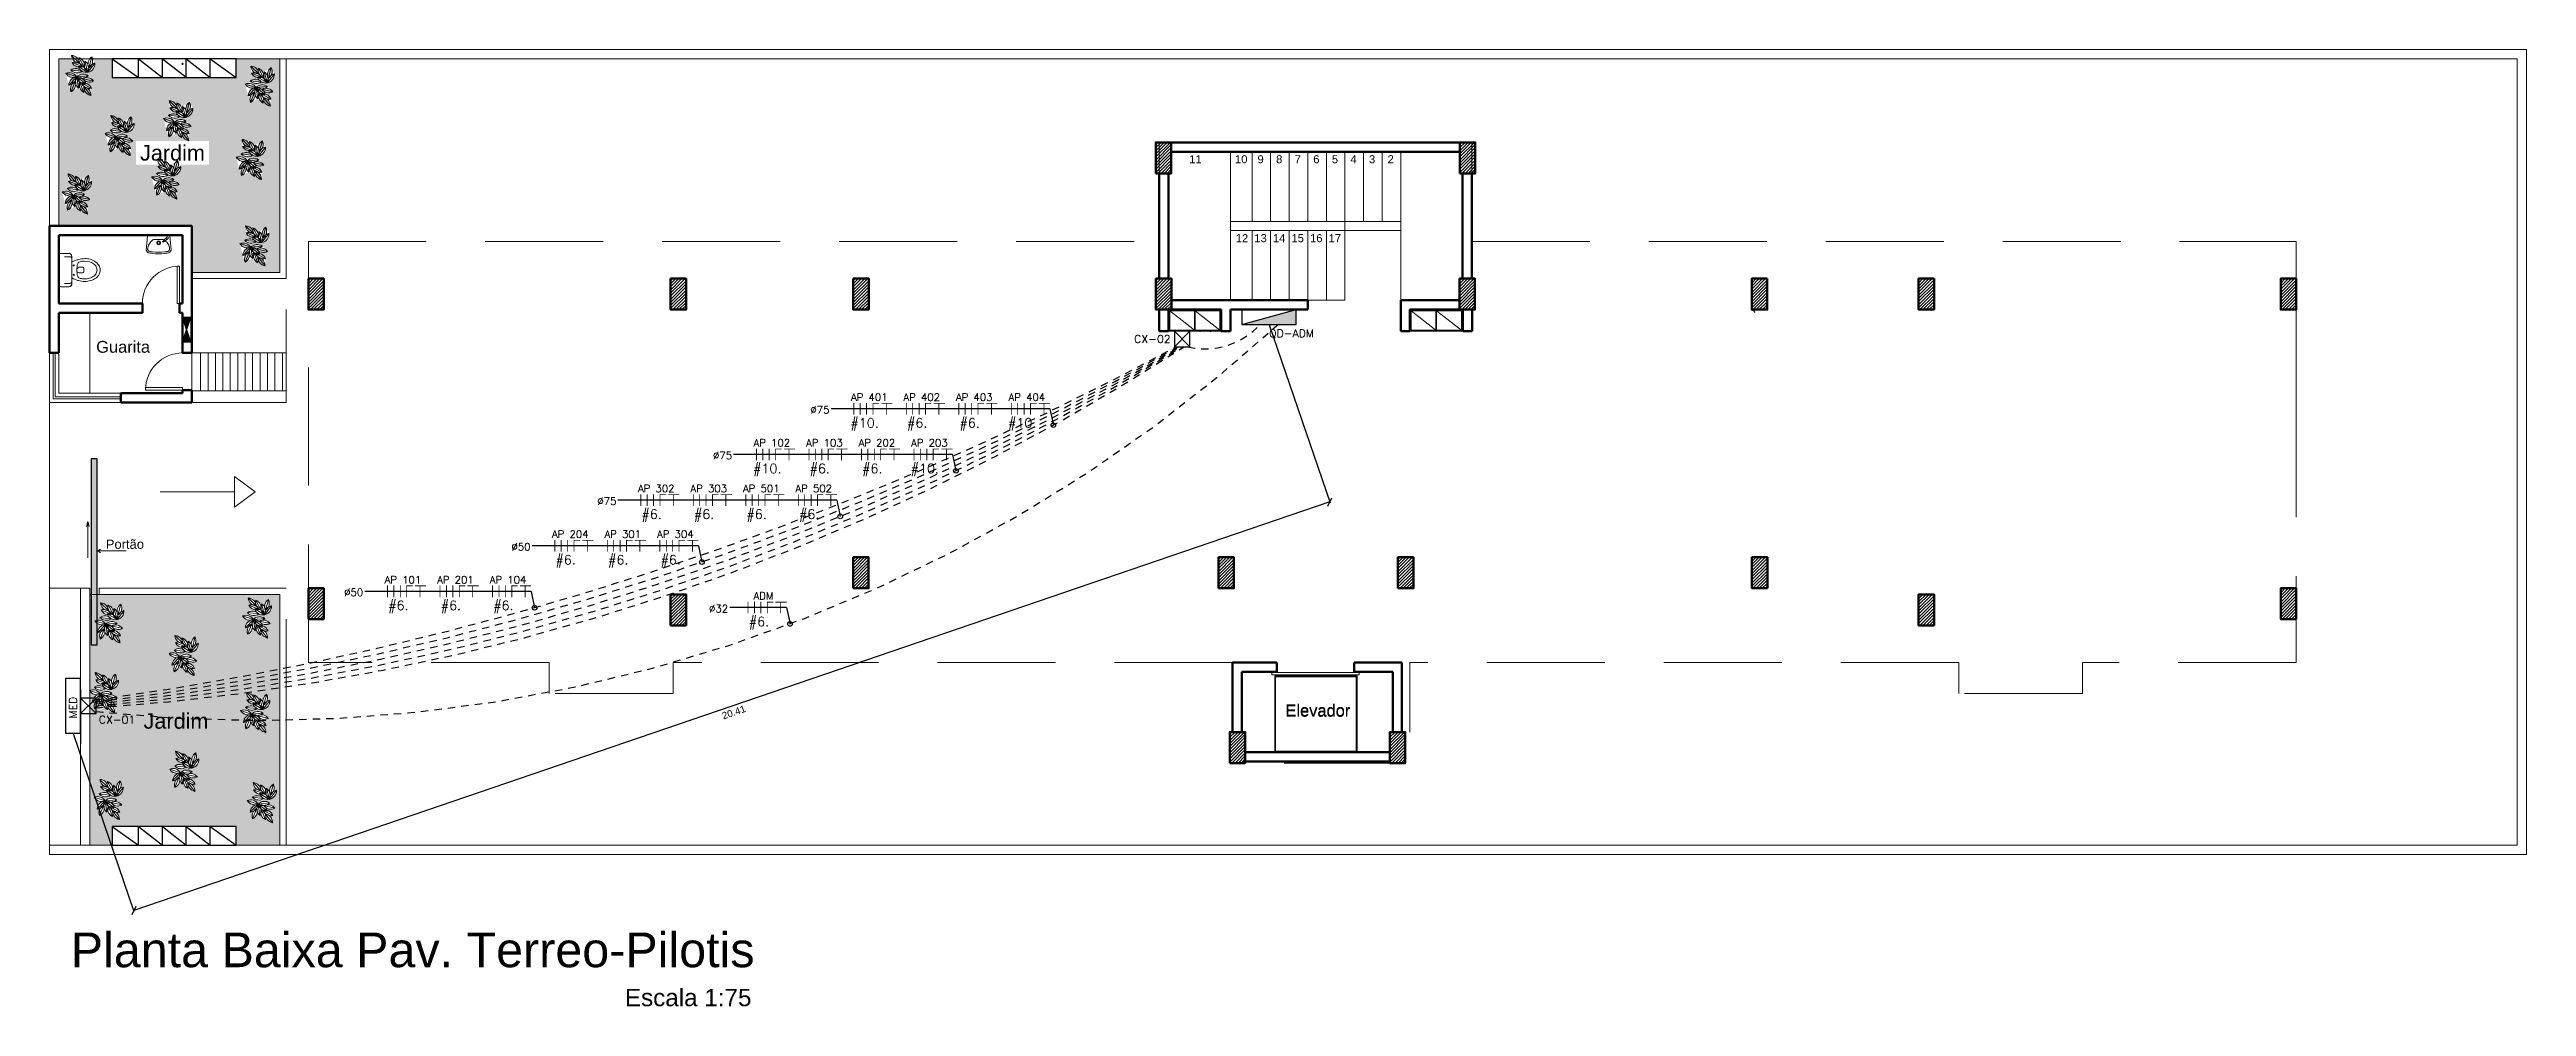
# Model space of a CAD drawing. Header units: millimetres. Extents: x 42 to 552, y 43 to 535.
# Drawn here: x 89.62 to 129.62, y 519.29 to 534.74 of the extents above; entities that cross this region are included whole.
import ezdxf
from ezdxf.enums import TextEntityAlignment as Align

# ---------------------------------------------------------------- set-up
doc = ezdxf.new("R2010")
doc.units = ezdxf.units.MM
doc.header["$LTSCALE"] = 0.75
doc.header["$MEASUREMENT"] = 0
doc.linetypes.add('HIDDEN2', pattern=[4.7625, 3.175, -1.5875])
doc.layers.add('CIRC IEC', color=7, linetype='Continuous', plot=False)
for name, color, linetype in [('CIRCUITOS', 7, 'Continuous'), ('E-PTO-QUADRO', 50, 'Continuous'), ('ELETRODUTOS', 5, 'Continuous'), ('PENA_01', 1, 'Continuous'), ('Textos', 144, 'Continuous')]:
    doc.layers.add(name, color=color, linetype=linetype)
for name, color, linetype, lineweight in [('Gramado', 9, 'Continuous', 0), ('Linhas', 7, 'Continuous', 15), ('Linhas finas', 7, 'Continuous', 0), ('Linhas medias', 7, 'Continuous', 30), ('Paredes', 7, 'Continuous', 50), ('TOMADAS', 1, 'Continuous', 25), ('Traçejado', 250, 'HIDDEN2', 0)]:
    doc.layers.add(name, color=color, linetype=linetype, lineweight=lineweight)
doc.styles.add('ROMANS', font='romans.shx')
doc.styles.add('ROMMANS', font='ROMANS.shx', dxfattribs={"height": 100})
doc.styles.get("Standard").update_dxf_attribs({"font": 'arial.ttf'})
doc.dimstyles.get("Standard").update_dxf_attribs({"dimtxt": 1.5, "dimasz": 1.4, "dimexe": 0.18, "dimexo": 0.0625, "dimgap": 0.6, "dimtad": 2, "dimzin": 0, "dimdsep": 46, "dimtxsty": 'Standard', "dimblk": 'OBLIQUE', "dimcen": 0.09, "dimadec": 0, "dimazin": 0, "dimtfac": 1, "dimtofl": 0, "dimtmove": 0, "dimatfit": 3, "dimfxl": 1, "dimtolj": 1, "dimtzin": 0, "dimarcsym": 0})
pattern_1 = [(90, (-944.628526, -711.507577), (-0.0538815367, 0.0538815367), [0.0142875, -0.0934755734]), (45, (-944.628526, -711.50758), (-0.0538815367, 0.0538815367), [0.0142875, -0.0619125]), (135, (-944.628526, -711.50758), (-0.0538815367, -0.0538815367), [0.0142875, -0.0619125])]

msp = doc.modelspace()

# ---------------------------------------------------------------- texts
at = {"layer": 'CIRCUITOS', "attachment_point": 5, "style": 'ROMMANS'}
for s, insert, char_height, width in [('∅75', (102.064, 528.925), 0.12, 0.52503), ('#10.', (102.786, 528.689), 0.15, 0.81093), ('#6.', (103.635, 528.689), 0.15, 0.81093), ('#6.', (104.483, 528.689), 0.15, 0.81093), ('#10.', (105.331, 528.689), 0.15, 0.81093), ('∅75', (100.492, 528.188), 0.12, 0.52503), ('#10.', (101.214, 527.952), 0.15, 0.81093), ('#6.', (102.062, 527.952), 0.15, 0.81093), ('#6.', (102.91, 527.952), 0.15, 0.81093), ('#10.', (103.758, 527.952), 0.15, 0.81093), ('∅75', (98.624, 527.451), 0.12, 0.52503), ('#6.', (99.346, 527.215), 0.15, 0.81093), ('#6.', (100.194, 527.215), 0.15, 0.81093), ('#6.', (101.042, 527.215), 0.15, 0.81093), ('#6.', (101.89, 527.215), 0.15, 0.81093), ('∅50', (97.237, 526.714), 0.12, 0.52503), ('#6.', (97.958, 526.478), 0.15, 0.81093), ('#6.', (98.807, 526.478), 0.15, 0.81093), ('#6.', (99.655, 526.478), 0.15, 0.81093), ('∅50', (94.535, 525.977), 0.12, 0.52503), ('#6.', (95.257, 525.741), 0.15, 0.81093), ('#6.', (96.105, 525.741), 0.15, 0.81093), ('#6.', (96.953, 525.741), 0.15, 0.81093), ('∅32', (100.428, 525.714), 0.12, 0.52503), ('#6.', (101.079, 525.479), 0.15, 0.81093)]:
    msp.add_mtext(s, dxfattribs=dict(at, insert=insert, char_height=char_height, width=width))
at = {"layer": 'Paredes'}
for s, p in [('11', (108.028, 532.907)), ('10', (108.767, 532.907)), ('9', (109.131, 532.907)), ('8', (109.431, 532.907)), ('7', (109.731, 532.907)), ('6', (110.031, 532.907)), ('5', (110.331, 532.907)), ('4', (110.631, 532.907)), ('3', (110.931, 532.907)), ('2', (111.231, 532.907)), ('12', (108.779, 531.632)), ('13', (109.079, 531.632)), ('14', (109.379, 531.632)), ('15', (109.679, 531.632)), ('16', (109.979, 531.632)), ('17', (110.279, 531.632))]:
    msp.add_text(s, height=0.13, dxfattribs=at).set_placement(p)
at = {"layer": 'Textos'}
for s, height, p in [('Jardim', 0.25, (91.085, 532.95)), ('Portão', 0.15, (90.532, 526.68)), ('Jardim', 0.25, (91.142, 523.775)), ('Planta Baixa Pav. Terreo-Pilotis', 0.56, (89.966, 519.923)), ('Escala 1:75', 0.28, (98.915, 519.293))]:
    msp.add_text(s, height=height, dxfattribs=at).set_placement(p)
for s, p in [('Guarita', (90.812, 529.847)), ('Elevador', (110.106, 523.979)), ('Elevador', (110.106, 523.967))]:
    msp.add_text(s, height=0.19, dxfattribs=at).set_placement(p, align=Align.CENTER)

# ---------------------------------------------------------------- blocks, each defined once
blk = doc.blocks.new('01bacicp')
at = {"linetype": 'Continuous'}
for p, q in [((-0.271, -0.045), (-0.271, -0.175)), ((0.239, -0.015), (-0.241, -0.015)), ((-0.221, -0.225), (0.219, -0.225)), ((-0.216, -0.105), (-0.216, -0.195)), ((-0.027, -0.308), (-0.046, -0.343)), ((-0.046, -0.343), (-0.046, -0.4)), ((0.044, -0.343), (0.024, -0.308)), ((0.044, -0.4), (0.044, -0.343)), ((0.215, -0.105), (0.215, -0.195)), ((0.269, -0.175), (0.269, -0.045)), ((-0.026, -0.42), (0.024, -0.42))]:
    blk.add_line(p, q, dxfattribs=at)
for points in [[(-0.164, -0.313, 0.020611), (-0.171, -0.333, 0.074253), (-0.186, -0.432, 0.074253), (-0.171, -0.531, 0.084945), (-0.132, -0.61, 0.106299), (-0.069, -0.665, 0.128642), (-0.001, -0.683, 0.128642)], [(-0.136, -0.361, 0.060521), (-0.144, -0.43, 0.070874), (-0.133, -0.511, 0.082468), (-0.102, -0.575, 0.106817), (-0.053, -0.62), (-0.001, -0.635)], [(-0.001, -0.683, 0.128642), (0.066, -0.666, 0.106299), (0.129, -0.61, 0.084945), (0.173, -0.524, 0.089952), (0.184, -0.433, 0.074253), (0.169, -0.334, 0.021192), (0.162, -0.313, 0.106299)], [(-0.001, -0.635), (0.051, -0.62, 0.106817), (0.101, -0.575, 0.082468), (0.135, -0.505), (0.143, -0.43, 0.060521), (0.134, -0.361, 0.04535)]]:
    blk.add_lwpolyline(points, format="xyb", dxfattribs=at)
for points in [[(-0.164, -0.313), (-0.142, -0.25), (-0.129, -0.225), (0.131, -0.225), (0.162, -0.313), (0.163, -0.317)], [(-0.136, -0.361), (-0.128, -0.338), (-0.117, -0.327), (-0.102, -0.32), (-0.077, -0.313), (0.002, -0.305), (0.076, -0.313), (0.101, -0.321), (0.117, -0.329), (0.127, -0.339), (0.134, -0.361)]]:
    blk.add_lwpolyline(points, dxfattribs=at)
for centre in [(-0.077, -0.255), (0.074, -0.255)]:
    blk.add_circle(centre, 0.00912, dxfattribs=at)
for centre, radius, start, end in [((-0.241, -0.045), 0.03, 90, 180), ((-0.221, -0.175), 0.05, 180, 270), ((-0.221, -0.176), 0.05, 180, 270), ((-0.186, -0.195), 0.03, 180, 270), ((0.185, -0.195), 0.03, 270, 0), ((0.219, -0.175), 0.05, 270, 0), ((0.239, -0.045), 0.03, 0, 90), ((-0.026, -0.4), 0.02, 180.0369, 270), ((0.024, -0.4), 0.02, 270, 0)]:
    blk.add_arc(centre, radius, start, end, dxfattribs=at)
blk = doc.blocks.new('01lavl91')
at = {"linetype": 'Continuous'}
for p, q in [((-0.085, -0.069), (0.086, -0.069)), ((0.125, -0.036), (0.064, -0.107)), ((0.064, -0.107), (0.075, -0.114)), ((0.075, -0.114), (0.15, -0.057))]:
    blk.add_line(p, q, dxfattribs=at)
for points in [[(-0.2, -0.239), (-0.18, -0.009), (0.18, -0.009), (0.2, -0.239)], [(0, -0.299), (-0.048, -0.298), (-0.099, -0.294), (-0.134, -0.29), (-0.161, -0.282), (-0.179, -0.271), (-0.191, -0.256), (-0.2, -0.239)], [(-0.177, -0.228), (-0.176, -0.201), (-0.165, -0.161), (-0.153, -0.141), (-0.132, -0.112), (-0.119, -0.099), (-0.106, -0.086), (-0.093, -0.074), (-0.085, -0.069)], [(0.002, -0.274), (-0.046, -0.272), (-0.098, -0.269), (-0.114, -0.267), (-0.129, -0.265), (-0.138, -0.263), (-0.151, -0.259), (-0.159, -0.255), (-0.163, -0.252), (-0.165, -0.25), (-0.17, -0.242), (-0.174, -0.237), (-0.177, -0.228)], [(-0.002, -0.274), (0.047, -0.272), (0.098, -0.269), (0.115, -0.267), (0.13, -0.265), (0.139, -0.263), (0.152, -0.259), (0.159, -0.255), (0.164, -0.252), (0.165, -0.25), (0.171, -0.242), (0.174, -0.237), (0.178, -0.228)], [(0, -0.299), (0.048, -0.298), (0.1, -0.294), (0.135, -0.29), (0.162, -0.282), (0.18, -0.271), (0.192, -0.256), (0.2, -0.239)], [(0.094, -0.074), (0.086, -0.069)], [(0.178, -0.228), (0.176, -0.201), (0.166, -0.161), (0.153, -0.141), (0.132, -0.112), (0.119, -0.099), (0.109, -0.088)]]:
    blk.add_lwpolyline(points, dxfattribs=at)
for centre, radius in [((0.001, -0.122), 0.0316), ((0.001, -0.122), 0.02), ((0.14, -0.044), 0.0164)]:
    blk.add_circle(centre, radius, dxfattribs=at)
blk = doc.blocks.new('arbusto3planta')
for p, q in [((-0.507, 0.556), (-0.375, 0.425)), ((-0.499, 0.44), (-0.327, 0.372)), ((-0.387, 0.521), (-0.299, 0.358)), ((-0.292, 0.463), (-0.242, 0.285)), ((-0.129, 0.432), (-0.242, 0.285)), ((-0.179, 0.533), (-0.229, 0.354)), ((-0.6, 0.267), (-0.424, 0.209)), ((-0.553, 0.076), (-0.424, 0.209)), ((-0.519, 0.319), (-0.335, 0.299)), ((-0.516, -0.03), (-0.445, 0.142)), ((-0.239, 0.227), (-0.424, 0.209)), ((-0.395, 0.026), (-0.424, 0.209)), ((-0.276, 0.096), (-0.424, 0.209)), ((-0.402, 0.379), (-0.242, 0.285)), ((-0.307, -0.043), (-0.376, 0.129)), ((-0.187, 0.024), (-0.35, 0.112)), ((-0.153, 0.142), (-0.333, 0.183)), ((-0.193, -0.092), (-0.309, 0.053))]:
    blk.add_line(p, q)
for centre, start, end in [((-0.366, 0.566), 184.2556, 266.2585), ((-0.516, 0.415), 4.2556, 86.2585), ((-0.452, 0.307), 27.5134, 109.5163), ((-0.374, 0.506), 207.5134, 289.5163), ((-0.249, 0.491), 167.6387, 249.6415), ((-0.437, 0.388), 347.6387, 69.6415), ((-0.164, 0.403), 154.7702, 236.773), ((-0.37, 0.345), 334.7702, 56.773), ((-0.101, 0.415), 123.5284, 205.5312), ((-0.101, 0.293), 101.5993, 183.6022), ((-0.27, 0.423), 281.5993, 3.6022), ((-0.307, 0.472), 303.5284, 25.5312), ((-0.545, 0.136), 30.8368, 112.8397), ((-0.479, 0.339), 210.8368, 292.8397), ((-0.565, 0.217), 274.7716, 356.7744), ((-0.412, 0.068), 94.7716, 176.7744), ((-0.382, 0.015), 116.7006, 198.7035), ((-0.439, 0.203), 42.8582, 124.8611), ((-0.416, 0.415), 222.8582, 304.8611), ((-0.579, 0.096), 296.7006, 18.7035), ((-0.304, 0.134), 147.9424, 229.9453), ((-0.321, 0.112), 54.7606, 136.7635), ((-0.342, 0.324), 234.7606, 316.7635), ((-0.515, 0.101), 327.9424, 49.9453), ((-0.415, 0.068), 11.6277, 93.6305), ((-0.285, 0.237), 191.6277, 273.6305), ((-0.376, 0.24), 18.4554, 100.4583), ((-0.268, 0.424), 198.4554, 280.4583), ((-0.243, 0.083), 160.8109, 242.8138), ((-0.441, 0.003), 340.8109, 62.8138), ((-0.319, -0.026), 20.6856, 102.6885), ((-0.218, 0.162), 200.6856, 282.6885), ((-0.267, 0.058), 36.0305, 118.0333), ((-0.219, 0.266), 216.0305, 298.0333), ((-0.335, -0.086), 357.4278, 79.4307), ((-0.167, 0.047), 177.4278, 259.4307)]:
    blk.add_arc(centre, 0.141, start, end)
blk = doc.blocks.new('QUADRO01')
at = {"linetype": 'Continuous'}
for p, q in [((-0.2, 0), (0.2, -0.132)), ((-0.2, -0.132), (0.2, 0)), ((-0.2, 0), (0.2, 0)), ((-0.2, -0.132), (-0.2, 0)), ((0.2, 0), (0.2, -0.132)), ((0.2, -0.132), (-0.2, -0.132))]:
    blk.add_line(p, q, dxfattribs=at)
for points in [[(0, -0.066), (-0.2, 0), (-0.2, -0.132)], [(0, -0.066), (0.2, 0), (0.2, -0.132)]]:
    blk.add_solid(points)
at = {"flags": 1}
for tag in ['ALTURA', 'SUBGRUPO', 'SIMBOLO', 'GRUPO', 'COMPOSICAO', 'DESCRICAO', 'POTENCIA', 'FUNCAO', 'FATOR', 'RENDIMENTO', 'LAYER']:
    blk.add_attdef(tag, (0, -0.132), '', height=0.25, dxfattribs=at)
blk = doc.blocks.new('A$C72fb05ed')
h = blk.add_hatch(color=1)
h.dxf.hatch_style = 1
h.paths.add_polyline_path([(0, 0.259), (0.88, 0.259), (0.88, 0.499)])
at = {"layer": 'TOMADAS', "linetype": 'Continuous'}
for p, q in [((0.88, 0.499), (0, 0.499)), ((0, 0.499), (0, 0.259)), ((0, 0.259), (0.88, 0.499)), ((0.88, 0.259), (0.88, 0.499)), ((0, 0.259), (0.88, 0.259))]:
    blk.add_line(p, q, dxfattribs=at)
at = {"layer": 'TOMADAS', "linetype": 'Continuous', "style": 'ROMANS', "flags": 8}
blk.add_attdef('002', text='', height=0.128, dxfattribs=at).set_placement((0.42, 0.635), align=Align.MIDDLE_CENTER)
blk.add_attdef('020', text='', height=0.128, dxfattribs=at).set_placement((0.431, 0.105), align=Align.MIDDLE_RIGHT)
blk = doc.blocks.new('A$C4C292237')
at = {"linetype": 'Continuous'}
for p, q in [((1.1, 0.573), (0, 0.573)), ((0, 0.573), (0, 0.273)), ((1.1, 0.273), (1.1, 0.573)), ((0, 0.273), (1.1, 0.273))]:
    blk.add_line(p, q, dxfattribs=at)
at = {"linetype": 'Continuous', "style": 'ROMANS'}
blk.add_text('MED', height=0.16, dxfattribs=at).set_placement((0.294, 0.345))
at = {"linetype": 'Continuous', "style": 'ROMANS', "flags": 8}
blk.add_attdef('002', text='', height=0.16, dxfattribs=at).set_placement((0.525, 0.742), align=Align.MIDDLE_CENTER)
blk.add_attdef('020', text='', height=0.16, dxfattribs=at).set_placement((0.539, 0.08), align=Align.MIDDLE_RIGHT)
blk = doc.blocks.new('_Oblique')
at = {"color": 0, "linetype": 'ByBlock', "lineweight": -2}
blk.add_line((-0.5, -0.5), (0.5, 0.5), dxfattribs=at)
blk = doc.blocks.new('*D302')
at = {"color": 0, "lineweight": -2, "transparency": 16777216}
for p, q in [((109.32, 530.299), (110.302, 527.424)), ((110.298, 527.437), (90.983, 520.838)), ((90.005, 523.7), (90.987, 520.825))]:
    blk.add_line(p, q, dxfattribs=at)
at = {"layer": 'Defpoints', "color": 0, "transparency": 16777216}
for p in [(109.318, 530.304), (90.003, 523.705), (90.983, 520.838)]:
    blk.add_point(p, dxfattribs=at)
at = {"color": 0, "lineweight": -2, "transparency": 16777216, "xscale": 0.105, "yscale": 0.105, "zscale": 0.105}
for p, rotation in [((110.298, 527.437), 18.86281279745493), ((90.983, 520.838), 198.8628127974549)]:
    blk.add_blockref('_Oblique', p, dxfattribs=dict(at, rotation=rotation))
at = {"color": 0, "transparency": 16777216, "insert": (100.674, 524.04), "char_height": 0.1125, "attachment_point": 5, "rotation": 18.8628}
blk.add_mtext('\\A1;20.41', dxfattribs=at)
blk = doc.blocks.new('A$C60FB1DCF')
at = {"const_width": 0.0135}
for points in [[(0.007, 0.189), (0.007, 0)], [(0.11, 0.189), (0.11, 0)], [(0.214, 0.189), (0.214, 0)], [(0.311, 0.182), (0.414, 0.182)], [(0.317, 0.176), (0.317, 0)], [(0.45, 0.182), (0.63, 0.182)], [(0.533, 0.176), (0.533, 0)]]:
    blk.add_lwpolyline(points, dxfattribs=at)
at = {"style": 'ROMANS', "flags": 8}
blk.add_attdef('001', text='', height=0.09, dxfattribs=at).set_placement((0.257, 0.283), align=Align.MIDDLE_CENTER)
blk = doc.blocks.new('A$Cbaca0b6c')
at = {"layer": 'PENA_01', "linetype": 'Continuous'}
for p, q in [((0.25, 0), (0, 0.25)), ((0.25, 0.25), (0, 0))]:
    blk.add_line(p, q, dxfattribs=at)
blk.add_lwpolyline([(0.25, 0.25), (0, 0.25), (0, 0), (0.25, 0)], close=True, dxfattribs=at)
blk = doc.blocks.new('A$C06482b2e')
blk.add_blockref('A$Cbaca0b6c', (0.088, 0.218))
at = {"layer": 'TOMADAS', "linetype": 'Continuous', "style": 'ROMANS', "flags": 8}
blk.add_attdef('002', text='', height=0.128, dxfattribs=at).set_placement((0.318, 0.594), align=Align.MIDDLE_CENTER)
blk.add_attdef('020', text='', height=0.128, dxfattribs=at).set_placement((0.329, 0.064), align=Align.MIDDLE_RIGHT)

# ---------------------------------------------------------------- dimensions: what is measured, and where the dimension line sits
dim = msp.add_aligned_dim(p1=(109.318, 530.304), p2=(90.003, 523.705), distance=3.03, dimstyle='Standard', override={"dimscale": 0.075})
dim.commit()
dim.dimension.update_dxf_attribs({"geometry": '*D302', "text_midpoint": (100.674, 524.04)})

# ---------------------------------------------------------------- hatches: boundary and pattern name
at = {"layer": 'Gramado'}
h = msp.add_hatch(dxfattribs=at)
h.set_pattern_fill('GRASS', color=92, scale=0.003)
h.set_pattern_definition(pattern_1)
edge = h.paths.add_edge_path()
edge.add_line((93.343, 534.594), (92.637, 534.594))
edge.add_line((92.637, 534.594), (92.637, 534.294))
edge.add_line((92.637, 534.294), (90.637, 534.294))
edge.add_line((90.637, 534.294), (90.637, 534.594))
edge.add_line((90.637, 534.594), (90.318, 534.594))
edge.add_arc((90.18, 534.565), 0.141, -25.2298, 11.7607, ccw=False)
edge.add_arc((90.386, 534.387), 0.141, 101.5993, 123.5284, ccw=False)
edge.add_arc((90.216, 534.516), 0.141, -78.4007, 3.6022, ccw=False)
edge.add_arc((90.219, 534.517), 0.141, 241.5883, 280.4583, ccw=False)
edge.add_arc((90.071, 534.508), 0.141, 222.8582, 304.8611, ccw=False)
edge.add_arc((90.048, 534.296), 0.141, 61.5883, 124.8611, ccw=False)
edge.add_arc((90.219, 534.517), 0.141, 204.0137, 222.8582, ccw=False)
edge.add_arc((90.112, 534.599), 0.141, 207.5134, 260.7806, ccw=False)
edge.add_arc((90.034, 534.4), 0.141, 86.2585, 109.5163, ccw=False)
edge.add_arc((90.121, 534.66), 0.141, 207.8314, 236.773, ccw=False)
edge.add_line((89.996, 534.594), (89.773, 534.594))
edge.add_line((89.773, 534.594), (89.773, 531.894))
edge.add_line((89.773, 531.894), (90.123, 531.894))
edge.add_line((90.123, 531.894), (91.923, 531.894))
edge.add_line((91.923, 531.894), (91.923, 531.144))
edge.add_line((91.923, 531.144), (93.343, 531.144))
edge.add_line((93.343, 531.144), (93.343, 534.594))
edge = h.paths.add_edge_path(flags=16)
edge.add_arc((90.815, 533.593), 0.141, -25.2298, 25.5312, ccw=False)
edge.add_arc((91.021, 533.415), 0.141, 101.5993, 123.5284, ccw=False)
edge.add_arc((90.851, 533.545), 0.141, -78.4007, 3.6022, ccw=False)
edge.add_arc((90.854, 533.545), 0.141, 241.5883, 280.4583, ccw=False)
edge.add_arc((90.706, 533.537), 0.141, 222.8582, 304.8611, ccw=False)
edge.add_arc((90.683, 533.325), 0.141, 61.5883, 124.8611, ccw=False)
edge.add_arc((90.854, 533.545), 0.141, 204.0137, 222.8582, ccw=False)
edge.add_arc((90.747, 533.627), 0.141, 207.5134, 260.7806, ccw=False)
edge.add_arc((90.669, 533.429), 0.141, 86.2585, 109.5163, ccw=False)
edge.add_arc((90.756, 533.688), 0.141, 184.2556, 236.773, ccw=False)
edge.add_arc((90.606, 533.537), 0.141, 27.5134, 86.2585, ccw=False)
edge.add_arc((90.872, 533.612), 0.141, 167.6387, 184.2556, ccw=False)
edge.add_arc((90.685, 533.51), 0.141, 18.4554, 69.6415, ccw=False)
edge.add_arc((90.957, 533.525), 0.141, 154.7702, 167.6387, ccw=False)
edge.add_arc((90.752, 533.467), 0.141, 25.5312, 56.773, ccw=False)
edge.add_arc((91.02, 533.536), 0.141, 123.5284, 183.6022, ccw=False)
edge = h.paths.add_edge_path(flags=0)
edge.add_line((90.88, 533.406), (90.72, 533.501))
edge.add_arc((90.745, 533.361), 0.141, 18.4554, 100.4583, ccw=False)
edge = h.paths.add_edge_path(flags=16)
edge.add_arc((90.779, 533.446), 0.141, 298.0333, 316.7635, ccw=False)
edge.add_arc((90.855, 533.18), 0.141, 36.0305, 93.6305, ccw=False)
edge.add_arc((90.902, 533.388), 0.141, 234.7606, 298.0333, ccw=False)
edge.add_arc((90.706, 533.189), 0.141, 17.1859, 36.0305, ccw=False)
edge.add_arc((90.802, 533.095), 0.141, 20.6856, 73.9528, ccw=False)
edge.add_arc((90.904, 533.283), 0.141, 259.4307, 282.6885, ccw=False)
edge.add_arc((90.787, 533.036), 0.141, -2.5722, 49.9453, ccw=False)
edge.add_arc((90.954, 533.169), 0.141, 200.6856, 259.4307, ccw=False)
edge.add_arc((90.68, 533.125), 0.141, 340.8109, 357.4278, ccw=False)
edge.add_arc((90.879, 533.204), 0.141, 191.6277, 242.8138, ccw=False)
edge.add_arc((90.607, 533.222), 0.141, 327.9424, 340.8109, ccw=False)
edge.add_arc((90.817, 533.256), 0.141, 198.7035, 229.9453, ccw=False)
edge.add_arc((90.542, 533.218), 0.141, 296.7006, 356.7744, ccw=False)
edge.add_arc((90.74, 533.137), 0.141, 147.9424, 198.7035, ccw=False)
edge.add_arc((90.556, 533.339), 0.141, 274.7716, 296.7006, ccw=False)
edge.add_arc((90.709, 533.19), 0.141, 112.8397, 176.7744, ccw=False)
edge.add_arc((90.643, 533.461), 0.141, 210.8368, 274.7716, ccw=False)
edge.add_arc((90.576, 533.258), 0.141, 30.8368, 112.8397, ccw=False)
edge.add_arc((90.801, 533.234), 0.141, 54.7606, 136.7635, ccw=False)
edge = h.paths.add_edge_path(flags=0)
edge.add_line((90.698, 533.331), (90.845, 533.218))
edge.add_arc((90.836, 533.359), 0.141, 191.6277, 273.6305, ccw=False)
edge = h.paths.add_edge_path(flags=16)
edge.add_arc((91.519, 533.499), 0.141, 30.8368, 112.8397, ccw=False)
edge.add_arc((91.744, 533.474), 0.141, 54.7606, 136.7635, ccw=False)
edge.add_arc((91.722, 533.687), 0.141, 298.0333, 316.7635, ccw=False)
edge.add_arc((91.798, 533.421), 0.141, 36.0305, 93.6305, ccw=False)
edge.add_arc((91.845, 533.629), 0.141, 234.7606, 298.0333, ccw=False)
edge.add_arc((91.65, 533.43), 0.141, 17.1859, 36.0305, ccw=False)
edge.add_arc((91.746, 533.336), 0.141, 20.6856, 73.9528, ccw=False)
edge.add_arc((91.847, 533.524), 0.141, 259.4307, 282.6885, ccw=False)
edge.add_arc((91.73, 533.276), 0.141, -2.5722, 49.9453, ccw=False)
edge.add_arc((91.897, 533.409), 0.141, 200.6856, 259.4307, ccw=False)
edge.add_arc((91.623, 533.366), 0.141, 340.8109, 357.4278, ccw=False)
edge.add_arc((91.822, 533.445), 0.141, 191.6277, 242.8138, ccw=False)
edge.add_arc((91.55, 533.463), 0.141, 327.9424, 340.8109, ccw=False)
edge.add_arc((91.76, 533.496), 0.141, 198.7035, 229.9453, ccw=False)
edge.add_arc((91.485, 533.459), 0.141, 296.7006, 356.7744, ccw=False)
edge.add_arc((91.683, 533.378), 0.141, 147.9424, 198.7035, ccw=False)
edge.add_arc((91.499, 533.579), 0.141, 274.7716, 296.7006, ccw=False)
edge.add_arc((91.652, 533.43), 0.141, 112.8397, 176.7744, ccw=False)
edge.add_arc((91.586, 533.701), 0.141, 210.8368, 274.7716, ccw=False)
edge = h.paths.add_edge_path(flags=0)
edge.add_line((91.641, 533.571), (91.788, 533.458))
edge.add_arc((91.779, 533.6), 0.141, 191.6277, 273.6305, ccw=False)
edge = h.paths.add_edge_path(flags=16)
edge.add_arc((90.319, 534.14), 0.141, 200.6856, 259.4307, ccw=False)
edge.add_arc((90.045, 534.097), 0.141, 340.8109, 357.4278, ccw=False)
edge.add_arc((90.243, 534.176), 0.141, 191.6277, 242.8138, ccw=False)
edge.add_arc((89.971, 534.194), 0.141, 327.9424, 340.8109, ccw=False)
edge.add_arc((90.182, 534.227), 0.141, 198.7035, 229.9453, ccw=False)
edge.add_arc((89.907, 534.19), 0.141, 296.7006, 356.7744, ccw=False)
edge.add_arc((90.105, 534.109), 0.141, 147.9424, 198.7035, ccw=False)
edge.add_arc((89.921, 534.31), 0.141, 274.7716, 296.7006, ccw=False)
edge.add_arc((90.074, 534.161), 0.141, 112.8397, 176.7744, ccw=False)
edge.add_arc((90.008, 534.432), 0.141, 210.8368, 274.7716, ccw=False)
edge.add_arc((89.941, 534.23), 0.141, 30.8368, 112.8397, ccw=False)
edge.add_arc((90.165, 534.205), 0.141, 54.7606, 136.7635, ccw=False)
edge.add_arc((90.144, 534.418), 0.141, 298.0333, 316.7635, ccw=False)
edge.add_arc((90.219, 534.152), 0.141, 36.0305, 93.6305, ccw=False)
edge.add_arc((90.267, 534.36), 0.141, 234.7606, 298.0333, ccw=False)
edge.add_arc((90.071, 534.161), 0.141, 17.1859, 36.0305, ccw=False)
edge.add_arc((90.167, 534.067), 0.141, 20.6856, 73.9528, ccw=False)
edge.add_arc((90.269, 534.255), 0.141, 259.4307, 282.6885, ccw=False)
edge.add_arc((90.152, 534.007), 0.141, -2.5722, 49.9453, ccw=False)
edge = h.paths.add_edge_path(flags=0)
edge.add_line((90.062, 534.302), (90.21, 534.189))
edge.add_arc((90.201, 534.331), 0.141, 191.6277, 273.6305, ccw=False)
edge = h.paths.add_edge_path(flags=16)
edge.add_arc((91.549, 533.777), 0.141, 27.5134, 86.2585, ccw=False)
edge.add_arc((91.815, 533.853), 0.141, 167.6387, 184.2556, ccw=False)
edge.add_arc((91.628, 533.751), 0.141, 18.4554, 69.6415, ccw=False)
edge.add_arc((91.9, 533.765), 0.141, 154.7702, 167.6387, ccw=False)
edge.add_arc((91.695, 533.707), 0.141, 25.5312, 56.773, ccw=False)
edge.add_arc((91.963, 533.777), 0.141, 123.5284, 183.6022, ccw=False)
edge.add_arc((91.758, 533.834), 0.141, -25.2298, 25.5312, ccw=False)
edge.add_arc((91.964, 533.656), 0.141, 101.5993, 123.5284, ccw=False)
edge.add_arc((91.794, 533.785), 0.141, -78.4007, 3.6022, ccw=False)
edge.add_arc((91.797, 533.786), 0.141, 241.5883, 280.4583, ccw=False)
edge.add_arc((91.649, 533.777), 0.141, 222.8582, 304.8611, ccw=False)
edge.add_arc((91.626, 533.565), 0.141, 61.5883, 124.8611, ccw=False)
edge.add_arc((91.797, 533.786), 0.141, 204.0137, 222.8582, ccw=False)
edge.add_arc((91.69, 533.868), 0.141, 207.5134, 260.7806, ccw=False)
edge.add_arc((91.612, 533.669), 0.141, 86.2585, 109.5163, ccw=False)
edge.add_arc((91.699, 533.929), 0.141, 184.2556, 236.773, ccw=False)
edge = h.paths.add_edge_path(flags=0)
edge.add_line((91.823, 533.647), (91.663, 533.741))
edge.add_arc((91.688, 533.602), 0.141, 18.4554, 100.4583, ccw=False)
edge = h.paths.add_edge_path(flags=16)
edge.add_arc((91.356, 532.834), 0.141, 27.5134, 86.2585, ccw=False)
edge.add_arc((91.623, 532.91), 0.141, 167.6387, 184.2556, ccw=False)
edge.add_arc((91.435, 532.808), 0.141, 18.4554, 69.6415, ccw=False)
edge.add_arc((91.708, 532.822), 0.141, 154.7702, 167.6387, ccw=False)
edge.add_arc((91.502, 532.764), 0.141, 25.5312, 56.773, ccw=False)
edge.add_arc((91.771, 532.834), 0.141, 123.5284, 183.6022, ccw=False)
edge.add_arc((91.565, 532.891), 0.141, -25.2298, 25.5312, ccw=False)
edge.add_arc((91.771, 532.713), 0.141, 101.5993, 123.5284, ccw=False)
edge.add_arc((91.602, 532.843), 0.141, -78.4007, 3.6022, ccw=False)
edge.add_arc((91.605, 532.843), 0.141, 241.5883, 280.4583, ccw=False)
edge.add_arc((91.456, 532.835), 0.141, 222.8582, 304.8611, ccw=False)
edge.add_arc((91.434, 532.623), 0.141, 61.5883, 124.8611, ccw=False)
edge.add_arc((91.605, 532.843), 0.141, 204.0137, 222.8582, ccw=False)
edge.add_arc((91.498, 532.925), 0.141, 207.5134, 260.7806, ccw=False)
edge.add_arc((91.42, 532.727), 0.141, 86.2585, 109.5163, ccw=False)
edge.add_arc((91.507, 532.986), 0.141, 184.2556, 236.773, ccw=False)
edge = h.paths.add_edge_path(flags=0)
edge.add_line((91.63, 532.704), (91.47, 532.798))
edge.add_arc((91.496, 532.659), 0.141, 18.4554, 100.4583, ccw=False)
edge = h.paths.add_edge_path(flags=16)
edge.add_arc((91.551, 532.532), 0.141, 54.7606, 136.7635, ccw=False)
edge.add_arc((91.53, 532.744), 0.141, 298.0333, 316.7635, ccw=False)
edge.add_arc((91.605, 532.478), 0.141, 36.0305, 93.6305, ccw=False)
edge.add_arc((91.653, 532.686), 0.141, 234.7606, 298.0333, ccw=False)
edge.add_arc((91.457, 532.487), 0.141, 17.1859, 36.0305, ccw=False)
edge.add_arc((91.553, 532.393), 0.141, 20.6856, 73.9528, ccw=False)
edge.add_arc((91.654, 532.581), 0.141, 259.4307, 282.6885, ccw=False)
edge.add_arc((91.537, 532.334), 0.141, -2.5722, 49.9453, ccw=False)
edge.add_arc((91.705, 532.466), 0.141, 200.6856, 259.4307, ccw=False)
edge.add_arc((91.431, 532.423), 0.141, 340.8109, 357.4278, ccw=False)
edge.add_arc((91.629, 532.502), 0.141, 191.6277, 242.8138, ccw=False)
edge.add_arc((91.357, 532.52), 0.141, 327.9424, 340.8109, ccw=False)
edge.add_arc((91.568, 532.553), 0.141, 198.7035, 229.9453, ccw=False)
edge.add_arc((91.293, 532.516), 0.141, 296.7006, 356.7744, ccw=False)
edge.add_arc((91.49, 532.435), 0.141, 147.9424, 198.7035, ccw=False)
edge.add_arc((91.307, 532.636), 0.141, 274.7716, 296.7006, ccw=False)
edge.add_arc((91.46, 532.487), 0.141, 112.8397, 176.7744, ccw=False)
edge.add_arc((91.393, 532.759), 0.141, 210.8368, 274.7716, ccw=False)
edge.add_arc((91.327, 532.556), 0.141, 30.8368, 112.8397, ccw=False)
edge = h.paths.add_edge_path(flags=0)
edge.add_line((91.448, 532.628), (91.596, 532.516))
edge.add_arc((91.587, 532.657), 0.141, 191.6277, 273.6305, ccw=False)
edge = h.paths.add_edge_path(flags=16)
edge.add_arc((90.122, 532.651), 0.141, -25.2298, 25.5312, ccw=False)
edge.add_arc((90.328, 532.473), 0.141, 101.5993, 123.5284, ccw=False)
edge.add_arc((90.158, 532.602), 0.141, -78.4007, 3.6022, ccw=False)
edge.add_arc((90.161, 532.603), 0.141, 241.5883, 280.4583, ccw=False)
edge.add_arc((90.013, 532.594), 0.141, 222.8582, 304.8611, ccw=False)
edge.add_arc((89.99, 532.382), 0.141, 61.5883, 124.8611, ccw=False)
edge.add_arc((90.161, 532.603), 0.141, 204.0137, 222.8582, ccw=False)
edge.add_arc((90.055, 532.685), 0.141, 207.5134, 260.7806, ccw=False)
edge.add_arc((89.976, 532.486), 0.141, 86.2585, 109.5163, ccw=False)
edge.add_arc((90.063, 532.746), 0.141, 184.2556, 236.773, ccw=False)
edge.add_arc((89.913, 532.594), 0.141, 27.5134, 86.2585, ccw=False)
edge.add_arc((90.179, 532.67), 0.141, 167.6387, 184.2556, ccw=False)
edge.add_arc((89.992, 532.567), 0.141, 18.4554, 69.6415, ccw=False)
edge.add_arc((90.264, 532.582), 0.141, 154.7702, 167.6387, ccw=False)
edge.add_arc((90.059, 532.524), 0.141, 25.5312, 56.773, ccw=False)
edge.add_arc((90.328, 532.594), 0.141, 123.5284, 183.6022, ccw=False)
edge = h.paths.add_edge_path(flags=0)
edge.add_line((90.187, 532.464), (90.027, 532.558))
edge.add_arc((90.053, 532.419), 0.141, 18.4554, 100.4583, ccw=False)
edge = h.paths.add_edge_path(flags=16)
edge.add_arc((90.086, 532.503), 0.141, 298.0333, 316.7635, ccw=False)
edge.add_arc((90.162, 532.237), 0.141, 36.0305, 93.6305, ccw=False)
edge.add_arc((90.21, 532.445), 0.141, 234.7606, 298.0333, ccw=False)
edge.add_arc((90.014, 532.247), 0.141, 17.1859, 36.0305, ccw=False)
edge.add_arc((90.11, 532.153), 0.141, 20.6856, 73.9528, ccw=False)
edge.add_arc((90.211, 532.341), 0.141, 259.4307, 282.6885, ccw=False)
edge.add_arc((90.094, 532.093), 0.141, -2.5722, 49.9453, ccw=False)
edge.add_arc((90.261, 532.226), 0.141, 200.6856, 259.4307, ccw=False)
edge.add_arc((89.988, 532.182), 0.141, 340.8109, 357.4278, ccw=False)
edge.add_arc((90.186, 532.262), 0.141, 191.6277, 242.8138, ccw=False)
edge.add_arc((89.914, 532.28), 0.141, 327.9424, 340.8109, ccw=False)
edge.add_arc((90.125, 532.313), 0.141, 198.7035, 229.9453, ccw=False)
edge.add_arc((89.849, 532.275), 0.141, 296.7006, 356.7744, ccw=False)
edge.add_arc((90.047, 532.194), 0.141, 147.9424, 198.7035, ccw=False)
edge.add_arc((89.863, 532.396), 0.141, 274.7716, 296.7006, ccw=False)
edge.add_arc((90.016, 532.247), 0.141, 112.8397, 176.7744, ccw=False)
edge.add_arc((89.95, 532.518), 0.141, 210.8368, 274.7716, ccw=False)
edge.add_arc((89.883, 532.315), 0.141, 30.8368, 112.8397, ccw=False)
edge.add_arc((90.108, 532.291), 0.141, 54.7606, 136.7635, ccw=False)
edge = h.paths.add_edge_path(flags=0)
edge.add_line((90.005, 532.388), (90.152, 532.275))
edge.add_arc((90.143, 532.416), 0.141, 191.6277, 273.6305, ccw=False)
edge = h.paths.add_edge_path(flags=16)
edge.add_arc((92.837, 534.056), 0.141, 30.8368, 112.8397, ccw=False)
edge.add_arc((93.062, 534.032), 0.141, 54.7606, 136.7635, ccw=False)
edge.add_arc((93.041, 534.244), 0.141, 298.0333, 316.7635, ccw=False)
edge.add_arc((93.116, 533.978), 0.141, 36.0305, 93.6305, ccw=False)
edge.add_arc((93.164, 534.187), 0.141, 234.7606, 298.0333, ccw=False)
edge.add_arc((92.968, 533.988), 0.141, 17.1859, 36.0305, ccw=False)
edge.add_arc((93.064, 533.894), 0.141, 20.6856, 73.9528, ccw=False)
edge.add_arc((93.165, 534.082), 0.141, 259.4307, 282.6885, ccw=False)
edge.add_arc((93.048, 533.834), 0.141, -2.5722, 49.9453, ccw=False)
edge.add_arc((93.215, 533.967), 0.141, 200.6856, 259.4307, ccw=False)
edge.add_arc((92.942, 533.923), 0.141, 340.8109, 357.4278, ccw=False)
edge.add_arc((93.14, 534.003), 0.141, 191.6277, 242.8138, ccw=False)
edge.add_arc((92.868, 534.021), 0.141, 327.9424, 340.8109, ccw=False)
edge.add_arc((93.079, 534.054), 0.141, 198.7035, 229.9453, ccw=False)
edge.add_arc((92.804, 534.016), 0.141, 296.7006, 356.7744, ccw=False)
edge.add_arc((93.001, 533.936), 0.141, 147.9424, 198.7035, ccw=False)
edge.add_arc((92.818, 534.137), 0.141, 274.7716, 296.7006, ccw=False)
edge.add_arc((92.971, 533.988), 0.141, 112.8397, 176.7744, ccw=False)
edge.add_arc((92.904, 534.259), 0.141, 210.8368, 274.7716, ccw=False)
edge = h.paths.add_edge_path(flags=0)
edge.add_line((92.959, 534.129), (93.106, 534.016))
edge.add_arc((93.097, 534.157), 0.141, 191.6277, 273.6305, ccw=False)
edge = h.paths.add_edge_path(flags=16)
edge.add_arc((92.723, 533.152), 0.141, 27.5134, 86.2585, ccw=False)
edge.add_arc((92.989, 533.228), 0.141, 167.6387, 184.2556, ccw=False)
edge.add_arc((92.802, 533.125), 0.141, 18.4554, 69.6415, ccw=False)
edge.add_arc((93.074, 533.14), 0.141, 154.7702, 167.6387, ccw=False)
edge.add_arc((92.869, 533.082), 0.141, 25.5312, 56.773, ccw=False)
edge.add_arc((93.137, 533.152), 0.141, 123.5284, 183.6022, ccw=False)
edge.add_arc((92.932, 533.209), 0.141, -25.2298, 25.5312, ccw=False)
edge.add_arc((93.138, 533.03), 0.141, 101.5993, 123.5284, ccw=False)
edge.add_arc((92.968, 533.16), 0.141, -78.4007, 3.6022, ccw=False)
edge.add_arc((92.971, 533.161), 0.141, 241.5883, 280.4583, ccw=False)
edge.add_arc((92.823, 533.152), 0.141, 222.8582, 304.8611, ccw=False)
edge.add_arc((92.8, 532.94), 0.141, 61.5883, 124.8611, ccw=False)
edge.add_arc((92.971, 533.161), 0.141, 204.0137, 222.8582, ccw=False)
edge.add_arc((92.864, 533.243), 0.141, 207.5134, 260.7806, ccw=False)
edge.add_arc((92.786, 533.044), 0.141, 86.2585, 109.5163, ccw=False)
edge.add_arc((92.873, 533.303), 0.141, 184.2556, 236.773, ccw=False)
edge = h.paths.add_edge_path(flags=16)
edge.add_arc((92.693, 532.873), 0.141, 30.8368, 112.8397, ccw=False)
edge.add_arc((92.918, 532.849), 0.141, 54.7606, 136.7635, ccw=False)
edge.add_arc((92.896, 533.061), 0.141, 298.0333, 316.7635, ccw=False)
edge.add_arc((92.972, 532.795), 0.141, 36.0305, 93.6305, ccw=False)
edge.add_arc((93.019, 533.003), 0.141, 234.7606, 298.0333, ccw=False)
edge.add_arc((92.824, 532.805), 0.141, 17.1859, 36.0305, ccw=False)
edge.add_arc((92.92, 532.711), 0.141, 20.6856, 73.9528, ccw=False)
edge.add_arc((93.021, 532.898), 0.141, 259.4307, 282.6885, ccw=False)
edge.add_arc((92.904, 532.651), 0.141, -2.5722, 49.9453, ccw=False)
edge.add_arc((93.071, 532.784), 0.141, 200.6856, 259.4307, ccw=False)
edge.add_arc((92.797, 532.74), 0.141, 340.8109, 357.4278, ccw=False)
edge.add_arc((92.996, 532.82), 0.141, 191.6277, 242.8138, ccw=False)
edge.add_arc((92.724, 532.838), 0.141, 327.9424, 340.8109, ccw=False)
edge.add_arc((92.934, 532.871), 0.141, 198.7035, 229.9453, ccw=False)
edge.add_arc((92.659, 532.833), 0.141, 296.7006, 356.7744, ccw=False)
edge.add_arc((92.857, 532.752), 0.141, 147.9424, 198.7035, ccw=False)
edge.add_arc((92.673, 532.954), 0.141, 274.7716, 296.7006, ccw=False)
edge.add_arc((92.826, 532.805), 0.141, 112.8397, 176.7744, ccw=False)
edge.add_arc((92.76, 533.076), 0.141, 210.8368, 274.7716, ccw=False)
edge = h.paths.add_edge_path(flags=0)
edge.add_line((92.815, 532.946), (92.962, 532.833))
edge.add_arc((92.953, 532.974), 0.141, 191.6277, 273.6305, ccw=False)
edge = h.paths.add_edge_path(flags=0)
edge.add_line((92.997, 533.022), (92.837, 533.116))
edge.add_arc((92.862, 532.977), 0.141, 18.4554, 100.4583, ccw=False)
edge = h.paths.add_edge_path(flags=16)
edge.add_arc((92.944, 534.123), 0.141, 61.5883, 124.8611, ccw=False)
edge.add_arc((93.115, 534.344), 0.141, 204.0137, 222.8582, ccw=False)
edge.add_arc((93.009, 534.426), 0.141, 207.5134, 260.7806, ccw=False)
edge.add_arc((92.931, 534.227), 0.141, 86.2585, 109.5163, ccw=False)
edge.add_arc((93.017, 534.487), 0.141, 184.2556, 236.773, ccw=False)
edge.add_arc((92.867, 534.335), 0.141, 27.5134, 86.2585, ccw=False)
edge.add_arc((93.134, 534.411), 0.141, 167.6387, 184.2556, ccw=False)
edge.add_arc((92.946, 534.308), 0.141, 18.4554, 69.6415, ccw=False)
edge.add_arc((93.218, 534.323), 0.141, 154.7702, 167.6387, ccw=False)
edge.add_arc((93.013, 534.265), 0.141, 25.5312, 56.773, ccw=False)
edge.add_arc((93.282, 534.335), 0.141, 123.5284, 183.6022, ccw=False)
edge.add_arc((93.076, 534.392), 0.141, -25.2298, 25.5312, ccw=False)
edge.add_arc((93.282, 534.214), 0.141, 101.5993, 123.5284, ccw=False)
edge.add_arc((93.113, 534.343), 0.141, -78.4007, 3.6022, ccw=False)
edge.add_arc((93.115, 534.344), 0.141, 241.5883, 280.4583, ccw=False)
edge.add_arc((92.967, 534.335), 0.141, 222.8582, 304.8611, ccw=False)
edge = h.paths.add_edge_path(flags=0)
edge.add_line((93.141, 534.205), (92.981, 534.299))
edge.add_arc((93.007, 534.16), 0.141, 18.4554, 100.4583, ccw=False)
edge = h.paths.add_edge_path(flags=16)
edge.add_arc((92.78, 531.757), 0.141, 27.5134, 86.2585, ccw=False)
edge.add_arc((93.047, 531.833), 0.141, 167.6387, 184.2556, ccw=False)
edge.add_arc((92.86, 531.731), 0.141, 18.4554, 69.6415, ccw=False)
edge.add_arc((93.132, 531.745), 0.141, 154.7702, 167.6387, ccw=False)
edge.add_arc((92.926, 531.687), 0.141, 25.5312, 56.773, ccw=False)
edge.add_arc((93.195, 531.757), 0.141, 123.5284, 183.6022, ccw=False)
edge.add_arc((92.989, 531.814), 0.141, -25.2298, 25.5312, ccw=False)
edge.add_arc((93.196, 531.636), 0.141, 101.5993, 123.5284, ccw=False)
edge.add_arc((93.026, 531.765), 0.141, -78.4007, 3.6022, ccw=False)
edge.add_arc((93.029, 531.766), 0.141, 241.5883, 280.4583, ccw=False)
edge.add_arc((92.881, 531.758), 0.141, 222.8582, 304.8611, ccw=False)
edge.add_arc((92.858, 531.545), 0.141, 61.5883, 124.8611, ccw=False)
edge.add_arc((93.029, 531.766), 0.141, 204.0137, 222.8582, ccw=False)
edge.add_arc((92.922, 531.848), 0.141, 207.5134, 260.7806, ccw=False)
edge.add_arc((92.844, 531.649), 0.141, 86.2585, 109.5163, ccw=False)
edge.add_arc((92.931, 531.909), 0.141, 184.2556, 236.773, ccw=False)
edge = h.paths.add_edge_path(flags=0)
edge.add_line((93.054, 531.627), (92.895, 531.721))
edge.add_arc((92.92, 531.582), 0.141, 18.4554, 100.4583, ccw=False)
edge = h.paths.add_edge_path(flags=16)
edge.add_arc((92.751, 531.479), 0.141, 30.8368, 112.8397, ccw=False)
edge.add_arc((92.975, 531.454), 0.141, 54.7606, 136.7635, ccw=False)
edge.add_arc((92.954, 531.667), 0.141, 298.0333, 316.7635, ccw=False)
edge.add_arc((93.029, 531.401), 0.141, 36.0305, 93.6305, ccw=False)
edge.add_arc((93.077, 531.609), 0.141, 234.7606, 298.0333, ccw=False)
edge.add_arc((92.881, 531.41), 0.141, 17.1859, 36.0305, ccw=False)
edge.add_arc((92.977, 531.316), 0.141, 20.6856, 73.9528, ccw=False)
edge.add_arc((93.079, 531.504), 0.141, 259.4307, 282.6885, ccw=False)
edge.add_arc((92.962, 531.256), 0.141, -2.5722, 49.9453, ccw=False)
edge.add_arc((93.129, 531.389), 0.141, 200.6856, 259.4307, ccw=False)
edge.add_arc((92.855, 531.346), 0.141, 340.8109, 357.4278, ccw=False)
edge.add_arc((93.053, 531.425), 0.141, 191.6277, 242.8138, ccw=False)
edge.add_arc((92.781, 531.443), 0.141, 327.9424, 340.8109, ccw=False)
edge.add_arc((92.992, 531.476), 0.141, 198.7035, 229.9453, ccw=False)
edge.add_arc((92.717, 531.439), 0.141, 296.7006, 356.7744, ccw=False)
edge.add_arc((92.915, 531.358), 0.141, 147.9424, 198.7035, ccw=False)
edge.add_arc((92.731, 531.559), 0.141, 274.7716, 296.7006, ccw=False)
edge.add_arc((92.884, 531.41), 0.141, 112.8397, 176.7744, ccw=False)
edge.add_arc((92.817, 531.681), 0.141, 210.8368, 274.7716, ccw=False)
edge = h.paths.add_edge_path(flags=0)
edge.add_line((92.872, 531.551), (93.02, 531.438))
edge.add_arc((93.011, 531.58), 0.141, 191.6277, 273.6305, ccw=False)
h.paths.add_polyline_path([(91.022, 532.882), (92.197, 532.882), (92.197, 533.264), (91.022, 533.264)], flags=16)
h = msp.add_hatch(color=253, dxfattribs=at)
h.dxf.hatch_style = 1
h.paths.add_polyline_path([(90.395, 528.132), (90.295, 528.132), (90.295, 525.132), (90.395, 525.132)])
h = msp.add_hatch(dxfattribs=at)
h.set_pattern_fill('GRASS', color=92, scale=0.003)
h.set_pattern_definition(pattern_1)
h.paths.add_polyline_path([(93.343, 525.944), (90.423, 525.944), (90.273, 525.944), (90.273, 524.394, -0.361474), (90.444, 524.334, -0.373899), (90.629, 524.352, -0.081908), (90.592, 524.324, -0.256757), (90.715, 524.267, -0.283314), (90.567, 524.276, -0.082411), (90.588, 524.234, -0.2367), (90.681, 524.148, -0.101831), (90.624, 524.147, -0.233248), (90.675, 524.033, -0.262089), (90.568, 524.122, -0.072632), (90.56, 524.082, -0.227131), (90.487, 524.179, -0.056209), (90.473, 524.15, -0.137169), (90.43, 524.213, -0.268295), (90.352, 524.095, -0.225181), (90.366, 524.215, -0.095977), (90.315, 524.201, -0.286437), (90.401, 524.323, -0.266309), (90.273, 524.383), (90.273, 521.894), (90.637, 521.894), (90.637, 522.194), (92.637, 522.194), (92.637, 521.894), (93.343, 521.894)])
h.paths.add_polyline_path([(90.761, 525.16, -0.262089), (90.655, 525.249, -0.072632), (90.647, 525.209, -0.227131), (90.573, 525.306, -0.056209), (90.56, 525.277, -0.137169), (90.517, 525.34, -0.268295), (90.439, 525.222, -0.225181), (90.453, 525.342, -0.095977), (90.401, 525.328, -0.286437), (90.488, 525.45, -0.286437), (90.355, 525.519, -0.373899), (90.531, 525.461, -0.373899), (90.716, 525.479, -0.081908), (90.679, 525.451, -0.256757), (90.802, 525.393, -0.283314), (90.654, 525.403, -0.082411), (90.675, 525.361, -0.2367), (90.768, 525.275, -0.101831), (90.711, 525.274, -0.233248)], flags=16)
h.paths.add_polyline_path([(90.531, 525.461), (90.678, 525.348, -0.373899)], flags=0)
h.paths.add_polyline_path([(90.713, 525.536, -0.171247), (90.62, 525.551, -0.373899), (90.435, 525.571, -0.283314), (90.584, 525.579, -0.082411), (90.558, 525.618, -0.2367), (90.455, 525.692, -0.101831), (90.512, 525.7, -0.233248), (90.448, 525.808, -0.262089), (90.564, 525.732, -0.072632), (90.567, 525.773, -0.227131), (90.652, 525.685, -0.056209), (90.663, 525.715, -0.137169), (90.713, 525.658, -0.268295), (90.776, 525.784, -0.225181), (90.776, 525.663, -0.095977), (90.826, 525.684, -0.373899)], flags=16)
h.paths.add_polyline_path([(90.713, 525.536), (90.553, 525.631, -0.373899)], flags=0)
h.paths.add_polyline_path([(90.689, 524.657, -0.225181), (90.689, 524.536, -0.095977), (90.739, 524.557, -0.373899), (90.626, 524.409, -0.171247), (90.533, 524.424, -0.373899), (90.349, 524.444, -0.283314), (90.497, 524.452, -0.082411), (90.471, 524.491, -0.2367), (90.368, 524.565, -0.101831), (90.425, 524.573, -0.233248), (90.361, 524.681, -0.262089), (90.478, 524.605, -0.072632), (90.481, 524.646, -0.227131), (90.565, 524.558, -0.056209), (90.576, 524.588, -0.137169), (90.626, 524.531, -0.268295)], flags=16)
h.paths.add_polyline_path([(90.626, 524.409), (90.466, 524.504, -0.373899)], flags=0)
h.paths.add_polyline_path([(91.554, 524.991, -0.373899), (91.73, 524.933, -0.373899), (91.915, 524.951, -0.081908), (91.878, 524.923, -0.256757), (92.002, 524.865, -0.283314), (91.854, 524.875, -0.082411), (91.874, 524.833, -0.2367), (91.968, 524.747, -0.101831), (91.911, 524.746, -0.233248), (91.961, 524.632, -0.262089), (91.855, 524.721, -0.072632), (91.847, 524.681, -0.227131), (91.773, 524.778, -0.056209), (91.759, 524.749, -0.137169), (91.716, 524.812, -0.268295), (91.639, 524.694, -0.225181), (91.653, 524.814, -0.095977), (91.601, 524.8, -0.286437), (91.687, 524.922, -0.286437)], flags=16)
h.paths.add_polyline_path([(91.73, 524.933), (91.878, 524.82, -0.373899)], flags=0)
h.paths.add_polyline_path([(91.635, 525.043, -0.283314), (91.783, 525.051, -0.082411), (91.758, 525.09, -0.2367), (91.655, 525.164, -0.101831), (91.711, 525.172, -0.233248), (91.648, 525.28, -0.262089), (91.764, 525.204, -0.072632), (91.767, 525.245, -0.227131), (91.852, 525.157, -0.056209), (91.862, 525.187, -0.137169), (91.912, 525.13, -0.268295), (91.975, 525.256, -0.225181), (91.975, 525.135, -0.095977), (92.025, 525.156, -0.373899), (91.912, 525.008, -0.171247), (91.82, 525.023, -0.373899)], flags=16)
h.paths.add_polyline_path([(91.912, 525.008), (91.753, 525.103, -0.373899)], flags=0)
h.paths.add_polyline_path([(91.657, 523.411, -0.262089), (91.774, 523.336, -0.072632), (91.777, 523.376, -0.227131), (91.861, 523.288, -0.056209), (91.872, 523.318, -0.137169), (91.922, 523.261, -0.268295), (91.985, 523.388, -0.225181), (91.985, 523.267, -0.095977), (92.035, 523.287, -0.373899), (91.922, 523.14, -0.171247), (91.829, 523.155, -0.373899), (91.645, 523.174, -0.283314), (91.793, 523.183, -0.082411), (91.767, 523.221, -0.2367), (91.665, 523.296, -0.101831), (91.721, 523.303, -0.233248)], flags=16)
h.paths.add_polyline_path([(92.739, 525.597, -0.373899), (92.916, 525.539, -0.373899), (93.1, 525.558, -0.081908), (93.064, 525.53, -0.256757), (93.187, 525.472, -0.283314), (93.039, 525.481, -0.082411), (93.06, 525.44, -0.2367), (93.153, 525.354, -0.101831), (93.096, 525.353, -0.233248), (93.146, 525.238, -0.262089), (93.04, 525.327, -0.072632), (93.032, 525.287, -0.227131), (92.958, 525.385, -0.056209), (92.944, 525.356, -0.137169), (92.901, 525.419, -0.268295), (92.824, 525.3, -0.225181), (92.838, 525.421, -0.095977), (92.786, 525.406, -0.286437), (92.872, 525.529, -0.286437)], flags=16)
h.paths.add_polyline_path([(92.916, 525.539), (93.063, 525.427, -0.373899)], flags=0)
h.paths.add_polyline_path([(91.922, 523.14), (91.762, 523.234, -0.373899)], flags=0)
h.paths.add_polyline_path([(92.82, 525.649, -0.283314), (92.968, 525.658, -0.082411), (92.943, 525.696, -0.2367), (92.84, 525.771, -0.101831), (92.896, 525.779, -0.233248), (92.833, 525.886, -0.262089), (92.949, 525.811, -0.072632), (92.952, 525.851, -0.227131), (93.037, 525.763, -0.056209), (93.047, 525.794, -0.137169), (93.097, 525.736, -0.268295), (93.16, 525.863, -0.225181), (93.161, 525.742, -0.095977), (93.21, 525.762, -0.373899), (93.098, 525.615, -0.171247), (93.005, 525.63, -0.373899)], flags=16)
h.paths.add_polyline_path([(92.804, 524.357, -0.262089), (92.92, 524.281, -0.072632), (92.923, 524.322, -0.227131), (93.008, 524.234, -0.056209), (93.018, 524.264, -0.137169), (93.068, 524.206, -0.268295), (93.131, 524.333, -0.225181), (93.132, 524.212, -0.095977), (93.181, 524.233, -0.373899), (93.069, 524.085, -0.171247), (92.976, 524.1, -0.373899), (92.791, 524.12, -0.283314), (92.939, 524.128, -0.082411), (92.914, 524.167, -0.2367), (92.811, 524.241, -0.101831), (92.867, 524.249, -0.233248)], flags=16)
h.paths.add_polyline_path([(93.098, 525.615), (92.938, 525.709, -0.373899)], flags=0)
h.paths.add_polyline_path([(92.71, 524.067, -0.373899), (92.886, 524.01, -0.373899), (93.071, 524.028, -0.081908), (93.035, 524, -0.256757), (93.158, 523.942, -0.283314), (93.01, 523.952, -0.082411), (93.031, 523.91, -0.2367), (93.124, 523.824, -0.101831), (93.067, 523.823, -0.233248), (93.117, 523.709, -0.262089), (93.011, 523.798, -0.072632), (93.003, 523.758, -0.227131), (92.929, 523.855, -0.056209), (92.915, 523.826, -0.137169), (92.872, 523.889, -0.268295), (92.795, 523.771, -0.225181), (92.809, 523.891, -0.095977), (92.757, 523.877, -0.286437), (92.843, 523.999, -0.286437)], flags=16)
h.paths.add_polyline_path([(92.886, 524.01), (93.034, 523.897, -0.373899)], flags=0)
h.paths.add_polyline_path([(91.74, 523.064, -0.373899), (91.925, 523.083, -0.081908), (91.888, 523.055, -0.256757), (92.011, 522.997, -0.283314), (91.863, 523.006, -0.082411), (91.884, 522.965, -0.2367), (91.977, 522.879, -0.101831), (91.92, 522.878, -0.233248), (91.971, 522.763, -0.262089), (91.864, 522.852, -0.072632), (91.857, 522.812, -0.227131), (91.783, 522.909, -0.056209), (91.769, 522.881, -0.137169), (91.726, 522.944, -0.268295), (91.648, 522.825, -0.225181), (91.662, 522.946, -0.095977), (91.611, 522.931, -0.286437), (91.697, 523.054, -0.286437), (91.564, 523.122, -0.373899)], flags=16)
h.paths.add_polyline_path([(91.74, 523.064), (91.888, 522.952, -0.373899)], flags=0)
h.paths.add_polyline_path([(93.069, 524.085), (92.909, 524.18, -0.373899)], flags=0)
h.paths.add_polyline_path([(90.766, 522.934, -0.225181), (90.767, 522.813, -0.095977), (90.816, 522.833, -0.373899), (90.704, 522.686, -0.171247), (90.611, 522.701, -0.373899), (90.426, 522.721, -0.283314), (90.574, 522.729, -0.082411), (90.549, 522.768, -0.2367), (90.446, 522.842, -0.101831), (90.502, 522.85, -0.233248), (90.439, 522.957, -0.262089), (90.555, 522.882, -0.072632), (90.558, 522.922, -0.227131), (90.643, 522.835, -0.056209), (90.653, 522.865, -0.137169), (90.703, 522.807, -0.268295)], flags=16)
h.paths.add_polyline_path([(90.704, 522.686), (90.544, 522.78, -0.373899)], flags=0)
h.paths.add_polyline_path([(90.706, 522.629, -0.081908), (90.67, 522.601, -0.256757), (90.793, 522.543, -0.283314), (90.645, 522.552, -0.082411), (90.666, 522.511, -0.2367), (90.759, 522.425, -0.101831), (90.702, 522.424, -0.233248), (90.752, 522.309, -0.262089), (90.646, 522.398, -0.072632), (90.638, 522.358, -0.227131), (90.564, 522.456, -0.056209), (90.55, 522.427, -0.137169), (90.507, 522.49, -0.268295), (90.43, 522.372, -0.225181), (90.444, 522.492, -0.095977), (90.392, 522.477, -0.286437), (90.478, 522.6, -0.286437), (90.345, 522.668, -0.373899), (90.522, 522.61, -0.373899)], flags=16)
h.paths.add_polyline_path([(90.522, 522.61), (90.669, 522.498, -0.373899)], flags=0)
h.paths.add_polyline_path([(92.91, 522.904, -0.262089), (93.027, 522.829, -0.072632), (93.029, 522.869, -0.227131), (93.114, 522.782, -0.056209), (93.125, 522.812, -0.137169), (93.175, 522.754, -0.268295), (93.238, 522.881, -0.225181), (93.238, 522.76, -0.095977), (93.288, 522.78, -0.373899), (93.175, 522.633, -0.171247), (93.082, 522.648, -0.373899), (92.898, 522.668, -0.283314), (93.046, 522.676, -0.082411), (93.02, 522.715, -0.2367), (92.917, 522.789, -0.101831), (92.974, 522.797, -0.233248)], flags=16)
h.paths.add_polyline_path([(93.175, 522.633), (93.015, 522.727, -0.373899)], flags=0)
h.paths.add_polyline_path([(92.817, 522.615, -0.373899), (92.993, 522.557, -0.373899), (93.178, 522.576, -0.081908), (93.141, 522.548, -0.256757), (93.264, 522.49, -0.283314), (93.116, 522.499, -0.082411), (93.137, 522.458, -0.2367), (93.23, 522.372, -0.101831), (93.173, 522.371, -0.233248), (93.224, 522.256, -0.262089), (93.117, 522.345, -0.072632), (93.109, 522.305, -0.227131), (93.036, 522.403, -0.056209), (93.022, 522.374, -0.137169), (92.979, 522.437, -0.268295), (92.901, 522.319, -0.225181), (92.915, 522.439, -0.095977), (92.864, 522.424, -0.286437), (92.95, 522.547, -0.286437)], flags=16)
h.paths.add_polyline_path([(92.993, 522.557), (93.14, 522.445, -0.373899)], flags=0)
h.paths.add_polyline_path([(91.346, 524.195), (91.829, 524.195), (91.829, 524.504), (91.346, 524.504)], flags=24)
h.paths.add_polyline_path([(91.078, 523.707), (92.253, 523.707), (92.253, 524.088), (91.078, 524.088)], flags=24)
at = {"layer": 'Linhas finas'}
h = msp.add_hatch(color=256, dxfattribs=at)
h.dxf.hatch_style = 1
h.paths.add_polyline_path([(91.782, 534.514, 1), (91.761, 534.514, 1)])
h = msp.add_hatch(dxfattribs=at)
h.set_pattern_fill('JIS_WOOD', color=256, scale=0.05)
h.set_pattern_definition([(45, (-930.582825, -738.912614), (-0.02499999996, 0.02499999996), [])])
h.paths.add_polyline_path([(107.739, 533.244), (107.489, 533.244), (107.489, 532.744), (107.739, 532.744)])
h = msp.add_hatch(dxfattribs=at)
h.set_pattern_fill('JIS_WOOD', color=256, scale=0.05)
h.set_pattern_definition([(45, (-925.673926, -738.912614), (-0.02499999996, 0.02499999996), [])])
h.paths.add_polyline_path([(112.648, 533.244), (112.398, 533.244), (112.398, 532.744), (112.648, 532.744)])
h = msp.add_hatch(dxfattribs=at)
h.set_pattern_fill('JIS_WOOD', color=256, scale=0.05)
h.set_pattern_definition([(45, (-944.268526, -741.112614), (-0.02499999996, 0.02499999996), [])])
h.paths.add_polyline_path([(94.053, 531.044), (93.803, 531.044), (93.803, 530.544), (94.053, 530.544)])
h = msp.add_hatch(dxfattribs=at)
h.set_pattern_fill('JIS_WOOD', color=256, scale=0.05)
h.set_pattern_definition([(45, (-938.419648, -741.112614), (-0.02499999996, 0.02499999996), [])])
h.paths.add_polyline_path([(99.902, 531.044), (99.652, 531.044), (99.652, 530.544), (99.902, 530.544)])
h = msp.add_hatch(dxfattribs=at)
h.set_pattern_fill('JIS_WOOD', color=256, scale=0.05)
h.set_pattern_definition([(45, (-935.46885, -741.112614), (-0.02499999996, 0.02499999996), [])])
h.paths.add_polyline_path([(102.853, 531.044), (102.603, 531.044), (102.603, 530.544), (102.853, 530.544)])
h = msp.add_hatch(dxfattribs=at)
h.set_pattern_fill('JIS_WOOD', color=256, scale=0.05)
h.set_pattern_definition([(45, (-930.582098, -741.112614), (-0.02499999996, 0.02499999996), [])])
h.paths.add_polyline_path([(107.74, 531.044), (107.49, 531.044), (107.49, 530.544), (107.74, 530.544)])
h = msp.add_hatch(dxfattribs=at)
h.set_pattern_fill('JIS_WOOD', color=256, scale=0.05)
h.set_pattern_definition([(45, (-925.678526, -741.112614), (-0.02499999996, 0.02499999996), [])])
h.paths.add_polyline_path([(112.643, 531.044), (112.393, 531.044), (112.393, 530.544), (112.643, 530.544)])
h = msp.add_hatch(dxfattribs=at)
h.set_pattern_fill('JIS_WOOD', color=256, scale=0.05)
h.set_pattern_definition([(45, (-935.871628, -741.112614), (-0.02499999996, 0.02499999996), [])])
h.paths.add_polyline_path([(117.112, 531.044), (117.362, 531.044), (117.362, 530.544), (117.112, 530.544)])
h = msp.add_hatch(dxfattribs=at)
h.set_pattern_fill('JIS_WOOD', color=256, scale=0.05)
h.set_pattern_definition([(45, (-939.179648, -741.112614), (-0.02499999996, 0.02499999996), [])])
h.paths.add_polyline_path([(119.806, 531.044), (120.056, 531.044), (120.056, 530.544), (119.806, 530.544)])
h = msp.add_hatch(dxfattribs=at)
h.set_pattern_fill('JIS_WOOD', color=256, scale=0.05)
h.set_pattern_definition([(45, (-945.428526, -741.112614), (-0.02499999996, 0.02499999996), [])])
h.paths.add_polyline_path([(125.655, 531.044), (125.905, 531.044), (125.905, 530.544), (125.655, 530.544)])
h = msp.add_hatch(dxfattribs=at)
h.set_pattern_fill('JIS_WOOD', color=256, scale=0.05)
h.set_pattern_definition([(45, (-935.471628, -745.612614), (-0.02499999996, 0.02499999996), [])])
h.paths.add_polyline_path([(102.85, 526.544), (102.6, 526.544), (102.6, 526.044), (102.85, 526.044)])
h = msp.add_hatch(dxfattribs=at)
h.set_pattern_fill('JIS_WOOD', color=256, scale=0.05)
h.set_pattern_definition([(45, (-929.571407, -745.612614), (-0.02499999996, 0.02499999996), [])])
h.paths.add_polyline_path([(108.751, 526.544), (108.501, 526.544), (108.501, 526.044), (108.751, 526.044)])
h = msp.add_hatch(dxfattribs=at)
h.set_pattern_fill('JIS_WOOD', color=256, scale=0.05)
h.set_pattern_definition([(45, (-926.67425, -745.612614), (-0.02499999996, 0.02499999996), [])])
h.paths.add_polyline_path([(111.648, 526.544), (111.398, 526.544), (111.398, 526.044), (111.648, 526.044)])
h = msp.add_hatch(dxfattribs=at)
h.set_pattern_fill('JIS_WOOD', color=256, scale=0.05)
h.set_pattern_definition([(45, (-935.874407, -745.612614), (-0.02499999996, 0.02499999996), [])])
h.paths.add_polyline_path([(117.115, 526.544), (117.365, 526.544), (117.365, 526.044), (117.115, 526.044)])
h = msp.add_hatch(dxfattribs=at)
h.set_pattern_fill('JIS_WOOD', color=256, scale=0.05)
h.set_pattern_definition([(45, (-944.268526, -746.112614), (-0.02499999996, 0.02499999996), [])])
h.paths.add_polyline_path([(94.053, 526.044), (93.803, 526.044), (93.803, 525.544), (94.053, 525.544)])
h = msp.add_hatch(dxfattribs=at)
h.set_pattern_fill('JIS_WOOD', color=256, scale=0.05)
h.set_pattern_definition([(45, (-945.428526, -746.112614), (-0.02499999996, 0.02499999996), [])])
h.paths.add_polyline_path([(125.655, 525.544), (125.905, 525.544), (125.905, 526.044), (125.655, 526.044)])
h = msp.add_hatch(dxfattribs=at)
h.set_pattern_fill('JIS_WOOD', color=256, scale=0.05)
h.set_pattern_definition([(45, (-938.419648, -746.212614), (-0.02499999996, 0.02499999996), [])])
h.paths.add_polyline_path([(99.902, 525.944), (99.652, 525.944), (99.652, 525.444), (99.902, 525.444)])
h = msp.add_hatch(dxfattribs=at)
h.set_pattern_fill('JIS_WOOD', color=256, scale=0.05)
h.set_pattern_definition([(45, (-939.179648, -746.212614), (-0.02499999996, 0.02499999996), [])])
h.paths.add_polyline_path([(119.806, 525.944), (120.056, 525.944), (120.056, 525.444), (119.806, 525.444)])
h = msp.add_hatch(dxfattribs=at)
h.set_pattern_fill('JIS_WOOD', color=256, scale=0.05)
h.set_pattern_definition([(45, (-929.38783, -748.43533), (-0.02499999996, 0.02499999996), [])])
h.paths.add_polyline_path([(108.934, 523.721), (108.684, 523.721), (108.684, 523.221), (108.934, 523.221)])
h = msp.add_hatch(dxfattribs=at)
h.set_pattern_fill('JIS_WOOD', color=256, scale=0.05)
h.set_pattern_definition([(45, (-926.803552, -748.43533), (-0.02499999996, 0.02499999996), [])])
h.paths.add_polyline_path([(111.518, 523.721), (111.268, 523.721), (111.268, 523.221), (111.518, 523.221)])

# ---------------------------------------------------------------- linework, layer by layer
for p, q in [((107.713, 530.214), (108.113, 530.214)), ((90.123, 524.409), (90.123, 523.529))]:
    msp.add_line(p, q)
at = {"linetype": 'Continuous'}
for end in [90, 18.231]:
    msp.add_arc((117.132, 530.498), 0.03, 0, end, dxfattribs=at)
for p in [(108.203, 530.194), (108.373, 530.194), (90.123, 523.881), (90.123, 523.705)]:
    msp.add_point(p)
at = {"layer": 'CIRCUITOS', "linetype": 'Continuous'}
for p, q in [((105.778, 528.941), (102.244, 528.941)), ((105.778, 528.941), (105.834, 528.677)), ((104.205, 528.204), (100.671, 528.204)), ((104.205, 528.204), (104.261, 527.94)), ((104.205, 528.204), (104.261, 527.94)), ((102.338, 527.467), (98.803, 527.467)), ((102.338, 527.467), (102.393, 527.203)), ((100.102, 526.73), (97.416, 526.73)), ((100.102, 526.73), (100.158, 526.466)), ((97.4, 525.993), (94.714, 525.993)), ((97.4, 525.993), (97.456, 525.729)), ((101.526, 525.731), (100.607, 525.731)), ((101.526, 525.731), (101.582, 525.467))]:
    msp.add_line(p, q, dxfattribs=at)
at = {"layer": 'CIRCUITOS'}
for centre in [(105.834, 528.677), (104.261, 527.94), (104.261, 527.94), (102.393, 527.203), (100.158, 526.466), (97.456, 525.729), (101.582, 525.467)]:
    msp.add_circle(centre, 0.0375, dxfattribs=at)
at = {"layer": 'ELETRODUTOS', "linetype": 'HIDDEN2', "ltscale": 0.05}
for centre, radius, start, end in [((93.006, 548.287), 24.378, 263.8014, 312.4671), ((108.286, 531.105), 1.195, 256.4828, 317.8613), ((87.907, 560.939), 36.908, 273.8319, 302.8812), ((87.034, 563.67), 39.666, 274.8296, 301.7606), ((86.01, 566.879), 42.926, 275.8343, 300.6324), ((84.791, 570.707), 46.834, 276.846, 299.4967), ((83.312, 575.357), 51.604, 277.8647, 298.3535)]:
    msp.add_arc(centre, radius, start, end, dxfattribs=at)
at = {"layer": 'Linhas'}
for points in [[(109.409, 524.628), (110.739, 524.628), (110.739, 523.398), (109.409, 523.398)], [(109.424, 524.613), (110.724, 524.613), (110.724, 523.413), (109.424, 523.413)]]:
    msp.add_lwpolyline(points, close=True, dxfattribs=at)
at = {"layer": 'Linhas finas'}
for p, q in [((89.623, 534.744), (129.623, 534.744)), ((89.623, 534.744), (89.623, 521.744)), ((89.773, 534.594), (129.473, 534.594)), ((89.773, 534.594), (89.773, 531.894)), ((93.343, 531.144), (93.343, 534.594)), ((93.443, 531.044), (93.443, 534.594)), ((129.473, 534.594), (129.473, 521.894)), ((129.623, 534.744), (129.623, 521.744)), ((108.693, 532.088), (108.693, 533.094)), ((108.693, 530.694), (108.693, 533.094)), ((109.043, 531.969), (109.043, 533.094)), ((109.343, 531.969), (109.343, 533.094)), ((109.643, 531.969), (109.643, 533.094)), ((109.943, 531.969), (109.943, 533.094)), ((110.243, 531.969), (110.243, 533.094)), ((110.543, 530.694), (110.543, 533.094)), ((110.843, 531.969), (110.843, 533.094)), ((111.143, 531.969), (111.143, 533.094)), ((111.443, 530.694), (111.443, 533.094)), ((111.443, 531.969), (108.693, 531.969)), ((108.693, 531.938), (108.693, 530.694)), ((111.443, 531.819), (108.693, 531.819)), ((109.043, 530.694), (109.043, 531.819)), ((109.343, 530.694), (109.343, 531.819)), ((109.643, 530.694), (109.643, 531.819)), ((109.943, 530.694), (109.943, 531.819)), ((110.243, 530.694), (110.243, 531.819)), ((91.923, 531.144), (93.343, 531.144)), ((91.923, 531.044), (93.443, 531.044)), ((93.447, 529.044), (93.447, 530.544)), ((107.713, 530.524), (108.113, 530.214)), ((108.113, 530.524), (108.113, 530.214)), ((108.123, 530.524), (108.123, 530.214)), ((108.123, 530.524), (108.523, 530.214)), ((108.693, 530.694), (110.543, 530.694)), ((111.613, 530.524), (112.013, 530.214)), ((112.013, 530.524), (112.013, 530.214)), ((112.023, 530.524), (112.023, 530.214)), ((112.023, 530.524), (112.423, 530.214)), ((107.693, 530.194), (108.543, 530.194)), ((111.593, 530.194), (112.447, 530.194)), ((89.623, 529.044), (89.623, 529.844)), ((89.683, 529.104), (89.683, 529.844)), ((89.713, 529.844), (89.713, 529.134)), ((89.773, 529.844), (89.773, 529.194)), ((92.063, 529.844), (92.063, 529.244)), ((92.183, 529.844), (92.183, 529.244)), ((92.303, 529.844), (92.303, 529.244)), ((92.423, 529.844), (92.423, 529.244)), ((92.543, 529.844), (92.543, 529.244)), ((92.663, 529.844), (92.663, 529.244)), ((92.783, 529.844), (92.783, 529.244)), ((92.903, 529.844), (92.903, 529.244)), ((93.023, 529.844), (93.023, 529.244)), ((93.143, 529.844), (93.143, 529.244)), ((93.263, 529.844), (93.263, 529.244)), ((93.383, 529.844), (93.383, 529.244)), ((90.123, 529.044), (89.623, 529.044)), ((90.773, 529.044), (89.623, 529.044)), ((90.773, 529.104), (89.683, 529.104)), ((90.773, 529.134), (89.713, 529.134)), ((90.773, 529.194), (89.773, 529.194)), ((91.923, 529.044), (93.447, 529.044)), ((92.942, 527.599), (92.61, 527.847)), ((92.61, 527.352), (92.61, 527.847)), ((91.408, 527.599), (92.61, 527.599)), ((92.942, 527.599), (92.61, 527.352)), ((90.242, 527.123), (90.22, 527.04)), ((90.242, 526.533), (90.242, 527.123)), ((90.242, 527.123), (90.264, 527.04)), ((90.406, 526.645), (90.449, 526.673)), ((90.863, 526.645), (90.406, 526.645)), ((90.406, 526.645), (90.449, 526.617)), ((90.273, 526.044), (89.623, 526.044)), ((90.123, 526.044), (90.123, 521.894)), ((90.273, 526.044), (90.273, 521.894)), ((93.443, 526.044), (90.423, 526.044)), ((90.423, 525.944), (90.423, 526.044)), ((90.423, 525.944), (90.273, 525.944)), ((93.343, 525.944), (90.423, 525.944)), ((93.343, 525.944), (93.343, 521.894)), ((93.443, 525.544), (93.443, 521.894)), ((89.623, 521.894), (129.473, 521.894)), ((89.623, 521.744), (129.623, 521.744))]:
    msp.add_line(p, q, dxfattribs=at)
for points in [[(89.623, 531.894), (91.923, 531.894), (91.923, 529.044), (89.623, 529.044)], [(91.683, 530.644), (91.723, 530.644), (91.723, 531.244), (91.683, 531.244)], [(89.773, 530.494), (90.273, 530.494), (90.273, 529.194), (89.773, 529.194)], [(107.713, 530.214), (108.523, 530.214), (108.523, 530.524), (107.713, 530.524)], [(111.613, 530.214), (112.423, 530.214), (112.423, 530.524), (111.613, 530.524)], [(91.923, 529.844), (93.447, 529.844), (93.447, 529.233), (91.923, 529.233)], [(91.773, 529.284), (91.773, 529.244), (91.173, 529.244), (91.173, 529.284)], [(109.364, 524.644), (110.774, 524.644), (110.774, 524.684), (109.364, 524.684)]]:
    msp.add_lwpolyline(points, close=True, dxfattribs=at)
msp.add_lwpolyline([(111.268, 523.244), (108.893, 523.244)], dxfattribs=at)
msp.add_circle((91.771, 534.514), 0.0105, dxfattribs=at)
for centre in [(91.723, 530.644), (91.773, 529.244)]:
    msp.add_arc(centre, 0.6, 90, 180, dxfattribs=at)
at = {"layer": 'Linhas medias'}
for p, q in [((90.637, 534.594), (91.06, 534.294)), ((91.06, 534.294), (91.06, 534.594)), ((91.06, 534.594), (91.446, 534.294)), ((91.446, 534.294), (91.446, 534.594)), ((91.446, 534.594), (91.832, 534.295)), ((91.832, 534.294), (91.832, 534.594)), ((91.832, 534.594), (92.218, 534.294)), ((92.218, 534.294), (92.218, 534.594)), ((92.218, 534.594), (92.637, 534.294)), ((90.637, 522.194), (91.06, 521.894)), ((91.06, 521.894), (91.06, 522.194)), ((91.06, 522.194), (91.446, 521.894)), ((91.446, 521.894), (91.446, 522.194)), ((91.446, 522.194), (91.832, 521.895)), ((91.832, 521.894), (91.832, 522.194)), ((91.832, 522.194), (92.218, 521.894)), ((92.218, 521.894), (92.218, 522.194)), ((92.218, 522.194), (92.637, 521.894))]:
    msp.add_line(p, q, dxfattribs=at)
for points in [[(90.637, 534.294), (92.637, 534.294), (92.637, 534.594), (90.637, 534.594)], [(90.295, 525.132), (90.395, 525.132), (90.395, 528.132), (90.295, 528.132)], [(90.637, 521.894), (92.637, 521.894), (92.637, 522.194), (90.637, 522.194)]]:
    msp.add_lwpolyline(points, close=True, dxfattribs=at)
at = {"layer": 'Paredes'}
for p, q in [((107.543, 533.244), (112.593, 533.244)), ((107.739, 533.094), (112.398, 533.094)), ((107.543, 531.044), (107.543, 532.744)), ((107.693, 531.044), (107.693, 532.744)), ((112.443, 532.744), (112.443, 531.044)), ((112.593, 532.744), (112.593, 531.044)), ((89.623, 531.894), (89.623, 529.844)), ((91.923, 531.894), (89.623, 531.894)), ((89.773, 531.744), (89.773, 530.644)), ((91.773, 531.744), (89.773, 531.744)), ((91.773, 530.644), (91.773, 531.744)), ((91.923, 529.844), (91.923, 531.894)), ((89.773, 530.644), (91.123, 530.644)), ((89.773, 530.494), (91.123, 530.494)), ((89.773, 530.494), (89.773, 529.844)), ((91.123, 530.494), (91.123, 530.644)), ((91.723, 530.644), (91.773, 530.644)), ((91.723, 530.494), (91.723, 530.644)), ((91.723, 530.494), (91.773, 530.494)), ((91.773, 529.844), (91.773, 530.494)), ((107.543, 530.544), (107.543, 530.194)), ((107.693, 530.544), (107.693, 530.194)), ((107.74, 530.694), (109.943, 530.694)), ((107.74, 530.544), (108.543, 530.544)), ((108.543, 530.544), (108.543, 530.194)), ((108.693, 530.544), (108.693, 530.194)), ((109.943, 530.544), (108.693, 530.544)), ((109.943, 530.694), (109.943, 530.544)), ((111.443, 530.694), (111.443, 530.194)), ((111.443, 530.694), (112.393, 530.694)), ((111.593, 530.544), (111.593, 530.194)), ((111.593, 530.544), (112.393, 530.544)), ((112.447, 530.544), (112.447, 530.194)), ((112.597, 530.544), (112.597, 530.194)), ((107.543, 530.194), (107.693, 530.194)), ((108.543, 530.194), (108.693, 530.194)), ((111.443, 530.194), (111.593, 530.194)), ((112.447, 530.194), (112.597, 530.194)), ((89.773, 529.844), (89.623, 529.844)), ((91.773, 529.844), (91.923, 529.844)), ((91.773, 529.194), (91.773, 529.244)), ((91.773, 529.244), (91.923, 529.244)), ((91.923, 529.044), (91.923, 529.244)), ((90.773, 529.194), (91.773, 529.194)), ((90.773, 529.194), (90.773, 529.044)), ((90.773, 529.044), (91.923, 529.044)), ((111.443, 526.044), (111.648, 526.044)), ((108.727, 524.844), (108.727, 523.721)), ((108.727, 524.844), (108.877, 524.844)), ((108.877, 524.844), (109.443, 524.844)), ((109.443, 524.844), (109.443, 524.694)), ((110.693, 524.844), (110.693, 524.694)), ((110.693, 524.844), (111.314, 524.844)), ((111.314, 524.844), (111.464, 524.844)), ((111.464, 524.844), (111.464, 523.721)), ((108.877, 524.694), (108.877, 523.721)), ((108.877, 524.694), (109.443, 524.694)), ((110.693, 524.694), (111.314, 524.694)), ((111.314, 524.694), (111.314, 523.721)), ((108.934, 523.394), (111.268, 523.394)), ((108.934, 523.244), (111.268, 523.244))]:
    msp.add_line(p, q, dxfattribs=at)
for points in [[(107.489, 532.744), (107.739, 532.744), (107.739, 533.244), (107.489, 533.244)], [(112.398, 532.744), (112.648, 532.744), (112.648, 533.244), (112.398, 533.244)], [(93.803, 531.044), (94.053, 531.044), (94.053, 530.544), (93.803, 530.544)], [(99.652, 531.044), (99.902, 531.044), (99.902, 530.544), (99.652, 530.544)], [(102.603, 531.044), (102.853, 531.044), (102.853, 530.544), (102.603, 530.544)], [(107.49, 531.044), (107.74, 531.044), (107.74, 530.544), (107.49, 530.544)], [(112.393, 531.044), (112.643, 531.044), (112.643, 530.544), (112.393, 530.544)], [(117.362, 531.044), (117.112, 531.044), (117.112, 530.544), (117.362, 530.544)], [(120.056, 531.044), (119.806, 531.044), (119.806, 530.544), (120.056, 530.544)], [(125.905, 531.044), (125.655, 531.044), (125.655, 530.544), (125.905, 530.544)], [(102.6, 526.044), (102.85, 526.044), (102.85, 526.544), (102.6, 526.544)], [(108.501, 526.044), (108.751, 526.044), (108.751, 526.544), (108.501, 526.544)], [(111.398, 526.044), (111.648, 526.044), (111.648, 526.544), (111.398, 526.544)], [(117.365, 526.044), (117.115, 526.044), (117.115, 526.544), (117.365, 526.544)], [(93.803, 525.544), (94.053, 525.544), (94.053, 526.044), (93.803, 526.044)], [(125.905, 525.544), (125.655, 525.544), (125.655, 526.044), (125.905, 526.044)], [(99.652, 525.444), (99.902, 525.444), (99.902, 525.944), (99.652, 525.944)], [(120.056, 525.444), (119.806, 525.444), (119.806, 525.944), (120.056, 525.944)], [(108.684, 523.221), (108.934, 523.221), (108.934, 523.721), (108.684, 523.721)], [(111.268, 523.221), (111.518, 523.221), (111.518, 523.721), (111.268, 523.721)]]:
    msp.add_lwpolyline(points, close=True, dxfattribs=at)
at = {"layer": 'Traçejado', "ltscale": 0.8}
for points in [[(93.803, 531.644), (107.543, 531.644), (107.543, 533.244), (112.593, 533.244), (112.593, 531.644), (125.905, 531.644), (125.905, 531.044)], [(93.803, 531.044), (93.803, 531.644)], [(108.728, 523.721), (108.728, 524.844), (99.693, 524.844), (99.693, 524.344), (97.693, 524.344), (97.693, 524.844), (93.803, 524.844), (93.803, 530.544)], [(125.905, 530.544), (125.905, 529.094), (125.905, 529.094), (125.904, 526.044), (125.904, 526.044)], [(125.904, 525.544), (125.905, 524.844), (122.455, 524.844), (122.455, 524.344), (120.455, 524.344), (120.455, 524.844), (111.593, 524.844), (111.593, 523.721)], [(111.464, 523.221), (111.464, 523.221), (108.728, 523.221)]]:
    msp.add_lwpolyline(points, dxfattribs=at)

# ---------------------------------------------------------------- block references
ref = msp.add_blockref('A$C72fb05ed', (108.878, 530.045))
ref.add_attrib('020', 'QD-ADM', dxfattribs={"layer": 'TOMADAS', "linetype": 'Continuous', "height": 0.128, "style": 'ROMANS', "flags": 8}).set_placement((110.043, 530.16), align=Align.MIDDLE_RIGHT)
ref = msp.add_blockref('A$C06482b2e', (107.7, 529.726))
ref.add_attrib('020', 'CX-02', dxfattribs={"layer": 'TOMADAS', "linetype": 'Continuous', "height": 0.128, "style": 'ROMANS', "flags": 8}).set_placement((107.727, 530.069), align=Align.MIDDLE_RIGHT)
ref = msp.add_blockref('A$C06482b2e', (90.036, 523.802))
ref.add_attrib('020', 'CX-01', dxfattribs={"layer": 'TOMADAS', "linetype": 'Continuous', "height": 0.128, "style": 'ROMANS', "flags": 8}).set_placement((91.007, 523.921), align=Align.MIDDLE_RIGHT)
at = {"layer": 'CIRC IEC'}
ref = msp.add_blockref('A$C60FB1DCF', (102.604, 528.847), dxfattribs=at)
ref.add_attrib('001', 'AP 401', dxfattribs={"layer": '0', "height": 0.12, "style": 'ROMANS', "flags": 8}).set_placement((102.861, 529.129), align=Align.MIDDLE_CENTER)
ref = msp.add_blockref('A$C60FB1DCF', (103.452, 528.847), dxfattribs=at)
ref.add_attrib('001', 'AP 402', dxfattribs={"layer": '0', "height": 0.12, "style": 'ROMANS', "flags": 8}).set_placement((103.709, 529.129), align=Align.MIDDLE_CENTER)
ref = msp.add_blockref('A$C60FB1DCF', (104.301, 528.847), dxfattribs=at)
ref.add_attrib('001', 'AP 403', dxfattribs={"layer": '0', "height": 0.12, "style": 'ROMANS', "flags": 8}).set_placement((104.557, 529.129), align=Align.MIDDLE_CENTER)
ref = msp.add_blockref('A$C60FB1DCF', (105.149, 528.847), dxfattribs=at)
ref.add_attrib('001', 'AP 404', dxfattribs={"layer": '0', "height": 0.12, "style": 'ROMANS', "flags": 8}).set_placement((105.406, 529.129), align=Align.MIDDLE_CENTER)
ref = msp.add_blockref('A$C60FB1DCF', (101.032, 528.11), dxfattribs=at)
ref.add_attrib('001', 'AP 102', dxfattribs={"layer": '0', "height": 0.12, "style": 'ROMANS', "flags": 8}).set_placement((101.288, 528.392), align=Align.MIDDLE_CENTER)
ref = msp.add_blockref('A$C60FB1DCF', (101.88, 528.11), dxfattribs=at)
ref.add_attrib('001', 'AP 103', dxfattribs={"layer": '0', "height": 0.12, "style": 'ROMANS', "flags": 8}).set_placement((102.137, 528.392), align=Align.MIDDLE_CENTER)
ref = msp.add_blockref('A$C60FB1DCF', (102.728, 528.11), dxfattribs=at)
ref.add_attrib('001', 'AP 202', dxfattribs={"layer": '0', "height": 0.12, "style": 'ROMANS', "flags": 8}).set_placement((102.985, 528.392), align=Align.MIDDLE_CENTER)
ref = msp.add_blockref('A$C60FB1DCF', (103.576, 528.11), dxfattribs=at)
ref.add_attrib('001', 'AP 203', dxfattribs={"layer": '0', "height": 0.12, "style": 'ROMANS', "flags": 8}).set_placement((103.833, 528.392), align=Align.MIDDLE_CENTER)
ref = msp.add_blockref('A$C60FB1DCF', (99.164, 527.373), dxfattribs=at)
ref.add_attrib('001', 'AP 302', dxfattribs={"layer": '0', "height": 0.12, "style": 'ROMANS', "flags": 8}).set_placement((99.421, 527.655), align=Align.MIDDLE_CENTER)
ref = msp.add_blockref('A$C60FB1DCF', (100.012, 527.373), dxfattribs=at)
ref.add_attrib('001', 'AP 303', dxfattribs={"layer": '0', "height": 0.12, "style": 'ROMANS', "flags": 8}).set_placement((100.269, 527.655), align=Align.MIDDLE_CENTER)
ref = msp.add_blockref('A$C60FB1DCF', (100.86, 527.373), dxfattribs=at)
ref.add_attrib('001', 'AP 501', dxfattribs={"layer": '0', "height": 0.12, "style": 'ROMANS', "flags": 8}).set_placement((101.117, 527.655), align=Align.MIDDLE_CENTER)
ref = msp.add_blockref('A$C60FB1DCF', (101.708, 527.373), dxfattribs=at)
ref.add_attrib('001', 'AP 502', dxfattribs={"layer": '0', "height": 0.12, "style": 'ROMANS', "flags": 8}).set_placement((101.965, 527.655), align=Align.MIDDLE_CENTER)
ref = msp.add_blockref('A$C60FB1DCF', (97.776, 526.636), dxfattribs=at)
ref.add_attrib('001', 'AP 204', dxfattribs={"layer": '0', "height": 0.12, "style": 'ROMANS', "flags": 8}).set_placement((98.033, 526.918), align=Align.MIDDLE_CENTER)
ref = msp.add_blockref('A$C60FB1DCF', (98.624, 526.636), dxfattribs=at)
ref.add_attrib('001', 'AP 301', dxfattribs={"layer": '0', "height": 0.12, "style": 'ROMANS', "flags": 8}).set_placement((98.881, 526.918), align=Align.MIDDLE_CENTER)
ref = msp.add_blockref('A$C60FB1DCF', (99.473, 526.636), dxfattribs=at)
ref.add_attrib('001', 'AP 304', dxfattribs={"layer": '0', "height": 0.12, "style": 'ROMANS', "flags": 8}).set_placement((99.73, 526.918), align=Align.MIDDLE_CENTER)
ref = msp.add_blockref('A$C60FB1DCF', (95.074, 525.899), dxfattribs=at)
ref.add_attrib('001', 'AP 101', dxfattribs={"layer": '0', "height": 0.12, "style": 'ROMANS', "flags": 8}).set_placement((95.331, 526.181), align=Align.MIDDLE_CENTER)
ref = msp.add_blockref('A$C60FB1DCF', (95.923, 525.899), dxfattribs=at)
ref.add_attrib('001', 'AP 201', dxfattribs={"layer": '0', "height": 0.12, "style": 'ROMANS', "flags": 8}).set_placement((96.179, 526.181), align=Align.MIDDLE_CENTER)
ref = msp.add_blockref('A$C60FB1DCF', (96.771, 525.899), dxfattribs=at)
ref.add_attrib('001', 'AP 104', dxfattribs={"layer": '0', "height": 0.12, "style": 'ROMANS', "flags": 8}).set_placement((97.028, 526.181), align=Align.MIDDLE_CENTER)
ref = msp.add_blockref('A$C60FB1DCF', (100.897, 525.637), dxfattribs=at)
ref.add_attrib('001', 'ADM', dxfattribs={"layer": '0', "height": 0.12, "style": 'ROMANS', "flags": 8}).set_placement((101.154, 525.919), align=Align.MIDDLE_CENTER)
at = {"layer": 'E-PTO-QUADRO', "rotation": 90}
msp.add_blockref('QUADRO01', (91.773, 530.22), dxfattribs=at)
at = {"layer": 'Gramado'}
for p in [(90.486, 534.093), (93.383, 533.92), (91.121, 533.122), (92.065, 533.362), (93.239, 532.737), (91.872, 532.42), (90.429, 532.179), (93.296, 531.342), (90.955, 525.252), (93.339, 525.33), (92.154, 524.724), (90.868, 524.125), (93.31, 523.801), (92.164, 522.855), (90.945, 522.401), (93.417, 522.349)]:
    msp.add_blockref('arbusto3planta', p, dxfattribs=at)
at = {"layer": 'Linhas finas'}
msp.add_blockref('01lavl91', (91.385, 531.744), dxfattribs=at)
at = {"layer": 'Linhas finas', "rotation": 90}
msp.add_blockref('01bacicp', (89.759, 531.183), dxfattribs=at)
at = {"layer": 'TOMADAS', "xscale": 0.7999999999999999, "yscale": 0.7999999999999999, "zscale": 0.7999999999999999, "rotation": 89.9999999999999}
msp.add_blockref('A$C4C292237', (90.342, 523.705), dxfattribs=at)

msp.set_redraw_order([(e.dxf.handle, doc.entitydb.next_handle()) for e in msp.query("TEXT MTEXT ATTDEF DIMENSION ARC_DIMENSION")])  # texts and dimensions are drawn at this point

doc.saveas('drawing.dxf')
